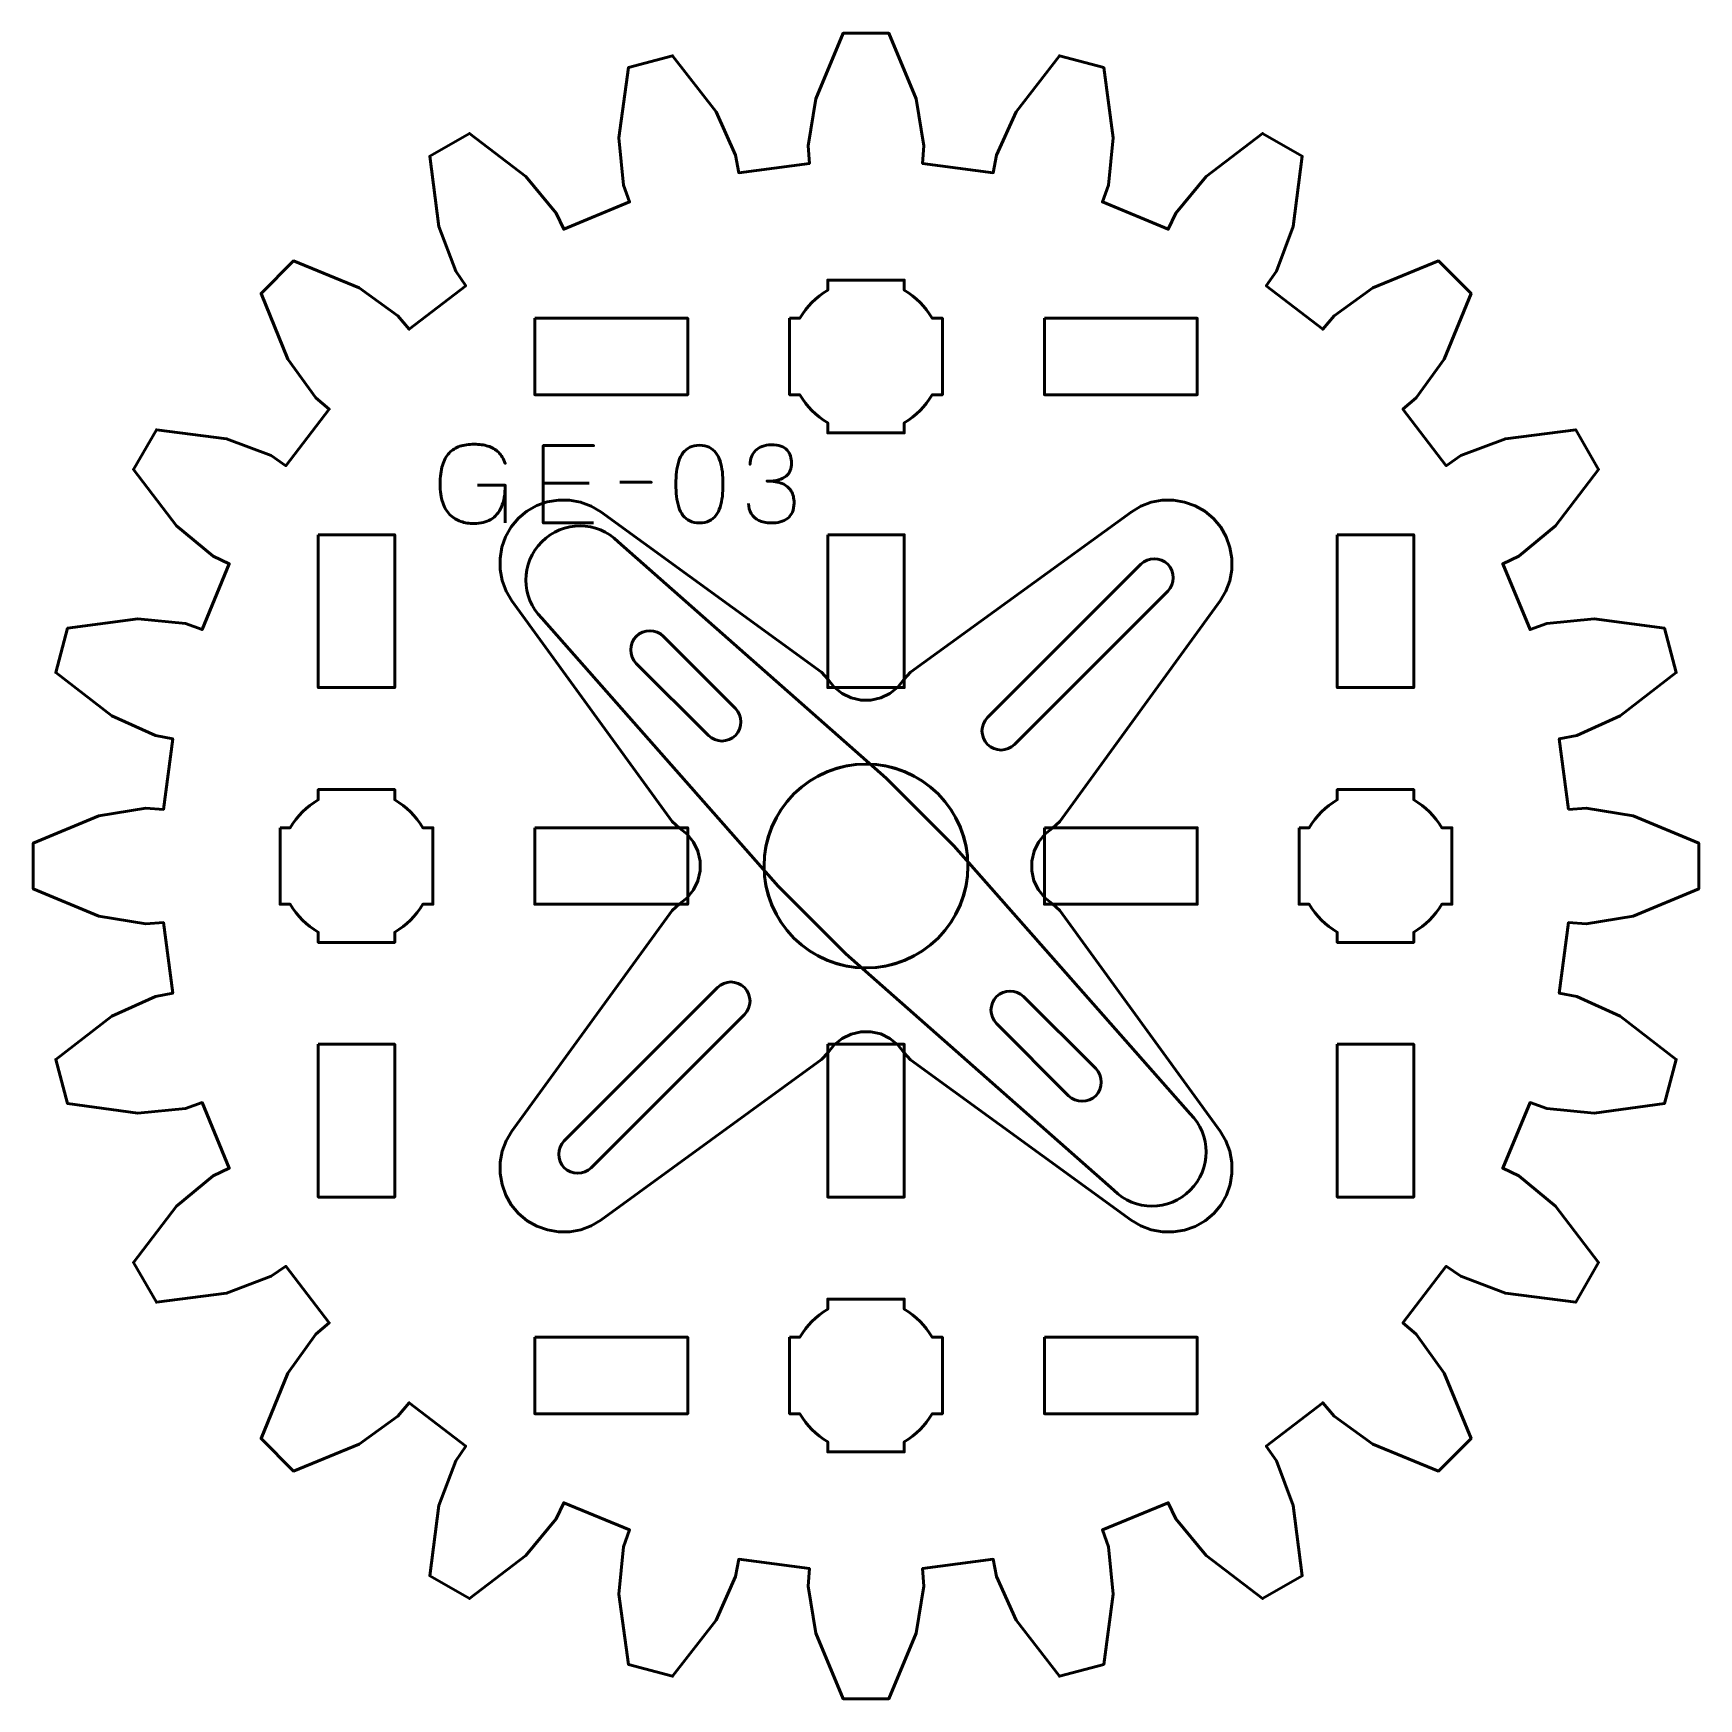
# Model space of a CAD drawing. Header units: centimetres. Extents: x -13.77 to -7.23, y -18.12 to -11.58.
import ezdxf

# ---------------------------------------------------------------- set-up
doc = ezdxf.new("R2010")
doc.units = ezdxf.units.CM
doc.header["$MEASUREMENT"] = 0
doc.layers.add('Layer 1', color=7, linetype='Continuous')

msp = doc.modelspace()

# ---------------------------------------------------------------- linework, layer by layer
at = {"layer": 'Layer 1', "lineweight": 53}
for points, knots in [([(-7.74195, -14.62796), (-7.74195, -14.62796), (-7.67266, -14.62233), (-7.67266, -14.62233), (-7.67266, -14.62233), (-7.67266, -14.62233), (-7.48805, -14.65266), (-7.48805, -14.65266), (-7.48805, -14.65266), (-7.48805, -14.65266), (-7.23127, -14.75987), (-7.23127, -14.75987), (-7.23127, -14.75987), (-7.23127, -14.75987), (-7.23127, -14.93989), (-7.23127, -14.93989), (-7.23127, -14.93989), (-7.23127, -14.93989), (-7.48805, -15.04737), (-7.48805, -15.04737), (-7.48805, -15.04737), (-7.48805, -15.04737), (-7.67266, -15.07764), (-7.67266, -15.07764), (-7.67266, -15.07764), (-7.67266, -15.07764), (-7.74195, -15.07207), (-7.74195, -15.07207), (-7.74195, -15.07207), (-7.74195, -15.07207), (-7.77841, -15.34928), (-7.77841, -15.34928), (-7.77841, -15.34928), (-7.77841, -15.34928), (-7.7101, -15.36183), (-7.7101, -15.36183), (-7.7101, -15.36183), (-7.7101, -15.36183), (-7.53955, -15.43883), (-7.53955, -15.43883), (-7.53955, -15.43883), (-7.53955, -15.43883), (-7.31923, -15.60897), (-7.31923, -15.60897), (-7.31923, -15.60897), (-7.31923, -15.60897), (-7.36591, -15.78276), (-7.36591, -15.78276), (-7.36591, -15.78276), (-7.36591, -15.78276), (-7.6416, -15.8202), (-7.6416, -15.8202), (-7.6416, -15.8202), (-7.6416, -15.8202), (-7.82799, -15.80168), (-7.82799, -15.80168), (-7.82799, -15.80168), (-7.82799, -15.80168), (-7.89337, -15.77837), (-7.89337, -15.77837), (-7.89337, -15.77837), (-7.89337, -15.77837), (-8.00046, -16.03668), (-8.00046, -16.03668), (-8.00046, -16.03668), (-8.00046, -16.03668), (-7.93759, -16.0664), (-7.93759, -16.0664), (-7.93759, -16.0664), (-7.93759, -16.0664), (-7.79287, -16.18504), (-7.79287, -16.18504), (-7.79287, -16.18504), (-7.79287, -16.18504), (-7.62406, -16.4063), (-7.62406, -16.4063), (-7.62406, -16.4063), (-7.62406, -16.4063), (-7.71415, -16.56223), (-7.71415, -16.56223), (-7.71415, -16.56223), (-7.71415, -16.56223), (-7.99023, -16.52691), (-7.99023, -16.52691), (-7.99023, -16.52691), (-7.99023, -16.52691), (-8.16521, -16.46073), (-8.16521, -16.46073), (-8.16521, -16.46073), (-8.16521, -16.46073), (-8.2225, -16.42116), (-8.2225, -16.42116), (-8.2225, -16.42116), (-8.2225, -16.42116), (-8.39266, -16.64302), (-8.39266, -16.64302), (-8.39266, -16.64302), (-8.39266, -16.64302), (-8.33981, -16.68816), (-8.33981, -16.68816), (-8.33981, -16.68816), (-8.33981, -16.68816), (-8.23061, -16.84023), (-8.23061, -16.84023), (-8.23061, -16.84023), (-8.23061, -16.84023), (-8.12492, -17.09755), (-8.12492, -17.09755), (-8.12492, -17.09755), (-8.12492, -17.09755), (-8.25224, -17.22492), (-8.25224, -17.22492), (-8.25224, -17.22492), (-8.25224, -17.22492), (-8.50981, -17.11937), (-8.50981, -17.11937), (-8.50981, -17.11937), (-8.50981, -17.11937), (-8.66182, -17.01019), (-8.66182, -17.01019), (-8.66182, -17.01019), (-8.66182, -17.01019), (-8.70676, -16.95714), (-8.70676, -16.95714), (-8.70676, -16.95714), (-8.70676, -16.95714), (-8.92862, -17.12728), (-8.92862, -17.12728), (-8.92862, -17.12728), (-8.92862, -17.12728), (-8.88905, -17.18457), (-8.88905, -17.18457), (-8.88905, -17.18457), (-8.88905, -17.18457), (-8.82307, -17.35975), (-8.82307, -17.35975), (-8.82307, -17.35975), (-8.82307, -17.35975), (-8.78761, -17.63583), (-8.78761, -17.63583), (-8.78761, -17.63583), (-8.78761, -17.63583), (-8.94349, -17.72573), (-8.94349, -17.72573), (-8.94349, -17.72573), (-8.94349, -17.72573), (-9.16494, -17.55711), (-9.16494, -17.55711), (-9.16494, -17.55711), (-9.16494, -17.55711), (-9.28343, -17.41225), (-9.28343, -17.41225), (-9.28343, -17.41225), (-9.28343, -17.41225), (-9.31331, -17.34953), (-9.31331, -17.34953), (-9.31331, -17.34953), (-9.31331, -17.34953), (-9.57167, -17.45641), (-9.57167, -17.45641), (-9.57167, -17.45641), (-9.57167, -17.45641), (-9.5483, -17.522), (-9.5483, -17.522), (-9.5483, -17.522), (-9.5483, -17.522), (-9.52978, -17.7082), (-9.52978, -17.7082), (-9.52978, -17.7082), (-9.52978, -17.7082), (-9.56702, -17.98408), (-9.56702, -17.98408), (-9.56702, -17.98408), (-9.56702, -17.98408), (-9.74081, -18.03055), (-9.74081, -18.03055), (-9.74081, -18.03055), (-9.74081, -18.03055), (-9.91101, -17.81043), (-9.91101, -17.81043), (-9.91101, -17.81043), (-9.91101, -17.81043), (-9.98815, -17.6397), (-9.98815, -17.6397), (-9.98815, -17.6397), (-9.98815, -17.6397), (-10.00071, -17.57139), (-10.00071, -17.57139), (-10.00071, -17.57139), (-10.00071, -17.57139), (-10.27773, -17.60789), (-10.27773, -17.60789), (-10.27773, -17.60789), (-10.27773, -17.60789), (-10.27234, -17.67713), (-10.27234, -17.67713), (-10.27234, -17.67713), (-10.27234, -17.67713), (-10.30242, -17.86195), (-10.30242, -17.86195), (-10.30242, -17.86195), (-10.30242, -17.86195), (-10.40989, -18.11872), (-10.40989, -18.11872), (-10.40989, -18.11872), (-10.40989, -18.11872), (-10.58991, -18.11872), (-10.58991, -18.11872), (-10.58991, -18.11872), (-10.58991, -18.11872), (-10.69738, -17.86195), (-10.69738, -17.86195), (-10.69738, -17.86195), (-10.69738, -17.86195), (-10.72766, -17.67713), (-10.72766, -17.67713), (-10.72766, -17.67713), (-10.72766, -17.67713), (-10.72207, -17.60789), (-10.72207, -17.60789), (-10.72207, -17.60789), (-10.72207, -17.60789), (-10.9993, -17.57139), (-10.9993, -17.57139), (-10.9993, -17.57139), (-10.9993, -17.57139), (-11.01185, -17.6397), (-11.01185, -17.6397), (-11.01185, -17.6397), (-11.01185, -17.6397), (-11.08879, -17.81043), (-11.08879, -17.81043), (-11.08879, -17.81043), (-11.08879, -17.81043), (-11.25899, -18.03055), (-11.25899, -18.03055), (-11.25899, -18.03055), (-11.25899, -18.03055), (-11.43278, -17.98408), (-11.43278, -17.98408), (-11.43278, -17.98408), (-11.43278, -17.98408), (-11.47022, -17.7082), (-11.47022, -17.7082), (-11.47022, -17.7082), (-11.47022, -17.7082), (-11.4515, -17.522), (-11.4515, -17.522), (-11.4515, -17.522), (-11.4515, -17.522), (-11.42833, -17.45641), (-11.42833, -17.45641), (-11.42833, -17.45641), (-11.42833, -17.45641), (-11.68649, -17.34953), (-11.68649, -17.34953), (-11.68649, -17.34953), (-11.68649, -17.34953), (-11.71637, -17.41225), (-11.71637, -17.41225), (-11.71637, -17.41225), (-11.71637, -17.41225), (-11.83486, -17.55711), (-11.83486, -17.55711), (-11.83486, -17.55711), (-11.83486, -17.55711), (-12.05631, -17.72573), (-12.05631, -17.72573), (-12.05631, -17.72573), (-12.05631, -17.72573), (-12.21219, -17.63583), (-12.21219, -17.63583), (-12.21219, -17.63583), (-12.21219, -17.63583), (-12.17692, -17.35975), (-12.17692, -17.35975), (-12.17692, -17.35975), (-12.17692, -17.35975), (-12.11075, -17.18457), (-12.11075, -17.18457), (-12.11075, -17.18457), (-12.11075, -17.18457), (-12.07118, -17.12728), (-12.07118, -17.12728), (-12.07118, -17.12728), (-12.07118, -17.12728), (-12.29304, -16.95714), (-12.29304, -16.95714), (-12.29304, -16.95714), (-12.29304, -16.95714), (-12.33818, -17.01019), (-12.33818, -17.01019), (-12.33818, -17.01019), (-12.33818, -17.01019), (-12.49001, -17.11937), (-12.49001, -17.11937), (-12.49001, -17.11937), (-12.49001, -17.11937), (-12.74756, -17.22492), (-12.74756, -17.22492), (-12.74756, -17.22492), (-12.74756, -17.22492), (-12.87489, -17.09755), (-12.87489, -17.09755), (-12.87489, -17.09755), (-12.87489, -17.09755), (-12.76939, -16.84023), (-12.76939, -16.84023), (-12.76939, -16.84023), (-12.76939, -16.84023), (-12.65999, -16.68816), (-12.65999, -16.68816), (-12.65999, -16.68816), (-12.65999, -16.68816), (-12.6071, -16.64302), (-12.6071, -16.64302), (-12.6071, -16.64302), (-12.6071, -16.64302), (-12.7773, -16.42116), (-12.7773, -16.42116), (-12.7773, -16.42116), (-12.7773, -16.42116), (-12.83459, -16.46073), (-12.83459, -16.46073), (-12.83459, -16.46073), (-12.83459, -16.46073), (-13.00977, -16.52691), (-13.00977, -16.52691), (-13.00977, -16.52691), (-13.00977, -16.52691), (-13.28565, -16.56223), (-13.28565, -16.56223), (-13.28565, -16.56223), (-13.28565, -16.56223), (-13.37574, -16.4063), (-13.37574, -16.4063), (-13.37574, -16.4063), (-13.37574, -16.4063), (-13.20713, -16.18504), (-13.20713, -16.18504), (-13.20713, -16.18504), (-13.20713, -16.18504), (-13.06221, -16.0664), (-13.06221, -16.0664), (-13.06221, -16.0664), (-13.06221, -16.0664), (-12.99935, -16.03668), (-12.99935, -16.03668), (-12.99935, -16.03668), (-12.99935, -16.03668), (-13.10643, -15.77837), (-13.10643, -15.77837), (-13.10643, -15.77837), (-13.10643, -15.77837), (-13.17182, -15.80168), (-13.17182, -15.80168), (-13.17182, -15.80168), (-13.17182, -15.80168), (-13.3582, -15.8202), (-13.3582, -15.8202), (-13.3582, -15.8202), (-13.3582, -15.8202), (-13.63404, -15.78276), (-13.63404, -15.78276), (-13.63404, -15.78276), (-13.63404, -15.78276), (-13.68057, -15.60897), (-13.68057, -15.60897), (-13.68057, -15.60897), (-13.68057, -15.60897), (-13.46025, -15.43883), (-13.46025, -15.43883), (-13.46025, -15.43883), (-13.46025, -15.43883), (-13.2897, -15.36183), (-13.2897, -15.36183), (-13.2897, -15.36183), (-13.2897, -15.36183), (-13.22139, -15.34928), (-13.22139, -15.34928), (-13.22139, -15.34928), (-13.22139, -15.34928), (-13.25785, -15.07207), (-13.25785, -15.07207), (-13.25785, -15.07207), (-13.25785, -15.07207), (-13.32714, -15.07764), (-13.32714, -15.07764), (-13.32714, -15.07764), (-13.32714, -15.07764), (-13.51195, -15.04737), (-13.51195, -15.04737), (-13.51195, -15.04737), (-13.51195, -15.04737), (-13.76872, -14.93989), (-13.76872, -14.93989), (-13.76872, -14.93989), (-13.76872, -14.93989), (-13.76872, -14.75987), (-13.76872, -14.75987), (-13.76872, -14.75987), (-13.76872, -14.75987), (-13.51195, -14.65266), (-13.51195, -14.65266), (-13.51195, -14.65266), (-13.51195, -14.65266), (-13.32714, -14.62233), (-13.32714, -14.62233), (-13.32714, -14.62233), (-13.32714, -14.62233), (-13.25785, -14.62796), (-13.25785, -14.62796), (-13.25785, -14.62796), (-13.25785, -14.62796), (-13.22139, -14.35069), (-13.22139, -14.35069), (-13.22139, -14.35069), (-13.22139, -14.35069), (-13.2897, -14.33815), (-13.2897, -14.33815), (-13.2897, -14.33815), (-13.2897, -14.33815), (-13.46025, -14.26099), (-13.46025, -14.26099), (-13.46025, -14.26099), (-13.46025, -14.26099), (-13.68057, -14.09085), (-13.68057, -14.09085), (-13.68057, -14.09085), (-13.68057, -14.09085), (-13.63404, -13.917), (-13.63404, -13.917), (-13.63404, -13.917), (-13.63404, -13.917), (-13.3582, -13.87976), (-13.3582, -13.87976), (-13.3582, -13.87976), (-13.3582, -13.87976), (-13.17182, -13.89828), (-13.17182, -13.89828), (-13.17182, -13.89828), (-13.17182, -13.89828), (-13.10643, -13.92165), (-13.10643, -13.92165), (-13.10643, -13.92165), (-13.10643, -13.92165), (-12.99935, -13.66329), (-12.99935, -13.66329), (-12.99935, -13.66329), (-12.99935, -13.66329), (-13.06221, -13.63341), (-13.06221, -13.63341), (-13.06221, -13.63341), (-13.06221, -13.63341), (-13.20713, -13.51493), (-13.20713, -13.51493), (-13.20713, -13.51493), (-13.20713, -13.51493), (-13.37574, -13.29347), (-13.37574, -13.29347), (-13.37574, -13.29347), (-13.37574, -13.29347), (-13.28565, -13.1376), (-13.28565, -13.1376), (-13.28565, -13.1376), (-13.28565, -13.1376), (-13.00977, -13.17311), (-13.00977, -13.17311), (-13.00977, -13.17311), (-13.00977, -13.17311), (-12.83459, -13.23905), (-12.83459, -13.23905), (-12.83459, -13.23905), (-12.83459, -13.23905), (-12.7773, -13.2786), (-12.7773, -13.2786), (-12.7773, -13.2786), (-12.7773, -13.2786), (-12.6071, -13.05675), (-12.6071, -13.05675), (-12.6071, -13.05675), (-12.6071, -13.05675), (-12.65999, -13.0118), (-12.65999, -13.0118), (-12.65999, -13.0118), (-12.65999, -13.0118), (-12.76939, -12.85979), (-12.76939, -12.85979), (-12.76939, -12.85979), (-12.76939, -12.85979), (-12.87489, -12.60222), (-12.87489, -12.60222), (-12.87489, -12.60222), (-12.87489, -12.60222), (-12.74756, -12.4749), (-12.74756, -12.4749), (-12.74756, -12.4749), (-12.74756, -12.4749), (-12.49001, -12.58059), (-12.49001, -12.58059), (-12.49001, -12.58059), (-12.49001, -12.58059), (-12.33818, -12.68979), (-12.33818, -12.68979), (-12.33818, -12.68979), (-12.33818, -12.68979), (-12.29304, -12.74268), (-12.29304, -12.74268), (-12.29304, -12.74268), (-12.29304, -12.74268), (-12.07118, -12.5725), (-12.07118, -12.5725), (-12.07118, -12.5725), (-12.07118, -12.5725), (-12.11075, -12.5154), (-12.11075, -12.5154), (-12.11075, -12.5154), (-12.11075, -12.5154), (-12.17692, -12.34022), (-12.17692, -12.34022), (-12.17692, -12.34022), (-12.17692, -12.34022), (-12.21219, -12.06413), (-12.21219, -12.06413), (-12.21219, -12.06413), (-12.21219, -12.06413), (-12.05631, -11.97425), (-12.05631, -11.97425), (-12.05631, -11.97425), (-12.05631, -11.97425), (-11.83486, -12.14286), (-11.83486, -12.14286), (-11.83486, -12.14286), (-11.83486, -12.14286), (-11.71637, -12.28757), (-11.71637, -12.28757), (-11.71637, -12.28757), (-11.71637, -12.28757), (-11.68649, -12.35044), (-11.68649, -12.35044), (-11.68649, -12.35044), (-11.68649, -12.35044), (-11.42833, -12.24337), (-11.42833, -12.24337), (-11.42833, -12.24337), (-11.42833, -12.24337), (-11.4515, -12.17798), (-11.4515, -12.17798), (-11.4515, -12.17798), (-11.4515, -12.17798), (-11.47022, -11.99183), (-11.47022, -11.99183), (-11.47022, -11.99183), (-11.47022, -11.99183), (-11.43278, -11.71593), (-11.43278, -11.71593), (-11.43278, -11.71593), (-11.43278, -11.71593), (-11.25899, -11.66922), (-11.25899, -11.66922), (-11.25899, -11.66922), (-11.25899, -11.66922), (-11.08879, -11.88955), (-11.08879, -11.88955), (-11.08879, -11.88955), (-11.08879, -11.88955), (-11.01185, -12.06008), (-11.01185, -12.06008), (-11.01185, -12.06008), (-11.01185, -12.06008), (-10.9993, -12.12839), (-10.9993, -12.12839), (-10.9993, -12.12839), (-10.9993, -12.12839), (-10.72207, -12.09193), (-10.72207, -12.09193), (-10.72207, -12.09193), (-10.72207, -12.09193), (-10.72766, -12.02269), (-10.72766, -12.02269), (-10.72766, -12.02269), (-10.72766, -12.02269), (-10.69738, -11.83803), (-10.69738, -11.83803), (-10.69738, -11.83803), (-10.69738, -11.83803), (-10.58991, -11.58125), (-10.58991, -11.58125), (-10.58991, -11.58125), (-10.58991, -11.58125), (-10.40989, -11.58125), (-10.40989, -11.58125), (-10.40989, -11.58125), (-10.40989, -11.58125), (-10.30242, -11.83803), (-10.30242, -11.83803), (-10.30242, -11.83803), (-10.30242, -11.83803), (-10.27234, -12.02269), (-10.27234, -12.02269), (-10.27234, -12.02269), (-10.27234, -12.02269), (-10.27773, -12.09193), (-10.27773, -12.09193), (-10.27773, -12.09193), (-10.27773, -12.09193), (-10.00071, -12.12839), (-10.00071, -12.12839), (-10.00071, -12.12839), (-10.00071, -12.12839), (-9.98815, -12.06008), (-9.98815, -12.06008), (-9.98815, -12.06008), (-9.98815, -12.06008), (-9.91101, -11.88955), (-9.91101, -11.88955), (-9.91101, -11.88955), (-9.91101, -11.88955), (-9.74081, -11.66922), (-9.74081, -11.66922), (-9.74081, -11.66922), (-9.74081, -11.66922), (-9.56702, -11.71593), (-9.56702, -11.71593), (-9.56702, -11.71593), (-9.56702, -11.71593), (-9.52978, -11.99183), (-9.52978, -11.99183), (-9.52978, -11.99183), (-9.52978, -11.99183), (-9.5483, -12.17798), (-9.5483, -12.17798), (-9.5483, -12.17798), (-9.5483, -12.17798), (-9.57167, -12.24337), (-9.57167, -12.24337), (-9.57167, -12.24337), (-9.57167, -12.24337), (-9.31331, -12.35044), (-9.31331, -12.35044), (-9.31331, -12.35044), (-9.31331, -12.35044), (-9.28343, -12.28757), (-9.28343, -12.28757), (-9.28343, -12.28757), (-9.28343, -12.28757), (-9.16494, -12.14286), (-9.16494, -12.14286), (-9.16494, -12.14286), (-9.16494, -12.14286), (-8.94349, -11.97425), (-8.94349, -11.97425), (-8.94349, -11.97425), (-8.94349, -11.97425), (-8.78761, -12.06413), (-8.78761, -12.06413), (-8.78761, -12.06413), (-8.78761, -12.06413), (-8.82307, -12.34022), (-8.82307, -12.34022), (-8.82307, -12.34022), (-8.82307, -12.34022), (-8.88905, -12.5154), (-8.88905, -12.5154), (-8.88905, -12.5154), (-8.88905, -12.5154), (-8.92862, -12.5725), (-8.92862, -12.5725), (-8.92862, -12.5725), (-8.92862, -12.5725), (-8.70676, -12.74268), (-8.70676, -12.74268), (-8.70676, -12.74268), (-8.70676, -12.74268), (-8.66182, -12.68979), (-8.66182, -12.68979), (-8.66182, -12.68979), (-8.66182, -12.68979), (-8.50981, -12.58059), (-8.50981, -12.58059), (-8.50981, -12.58059), (-8.50981, -12.58059), (-8.25224, -12.4749), (-8.25224, -12.4749), (-8.25224, -12.4749), (-8.25224, -12.4749), (-8.12492, -12.60222), (-8.12492, -12.60222), (-8.12492, -12.60222), (-8.12492, -12.60222), (-8.23061, -12.85979), (-8.23061, -12.85979), (-8.23061, -12.85979), (-8.23061, -12.85979), (-8.33981, -13.0118), (-8.33981, -13.0118), (-8.33981, -13.0118), (-8.33981, -13.0118), (-8.39266, -13.05675), (-8.39266, -13.05675), (-8.39266, -13.05675), (-8.39266, -13.05675), (-8.2225, -13.2786), (-8.2225, -13.2786), (-8.2225, -13.2786), (-8.2225, -13.2786), (-8.16521, -13.23905), (-8.16521, -13.23905), (-8.16521, -13.23905), (-8.16521, -13.23905), (-7.99023, -13.17311), (-7.99023, -13.17311), (-7.99023, -13.17311), (-7.99023, -13.17311), (-7.71415, -13.1376), (-7.71415, -13.1376), (-7.71415, -13.1376), (-7.71415, -13.1376), (-7.62406, -13.29347), (-7.62406, -13.29347), (-7.62406, -13.29347), (-7.62406, -13.29347), (-7.79287, -13.51493), (-7.79287, -13.51493), (-7.79287, -13.51493), (-7.79287, -13.51493), (-7.93759, -13.63341), (-7.93759, -13.63341), (-7.93759, -13.63341), (-7.93759, -13.63341), (-8.00046, -13.66329), (-8.00046, -13.66329), (-8.00046, -13.66329), (-8.00046, -13.66329), (-7.89337, -13.92165), (-7.89337, -13.92165), (-7.89337, -13.92165), (-7.89337, -13.92165), (-7.82799, -13.89828), (-7.82799, -13.89828), (-7.82799, -13.89828), (-7.82799, -13.89828), (-7.6416, -13.87976), (-7.6416, -13.87976), (-7.6416, -13.87976), (-7.6416, -13.87976), (-7.36591, -13.917), (-7.36591, -13.917), (-7.36591, -13.917), (-7.36591, -13.917), (-7.31923, -14.09085), (-7.31923, -14.09085), (-7.31923, -14.09085), (-7.31923, -14.09085), (-7.53955, -14.26099), (-7.53955, -14.26099), (-7.53955, -14.26099), (-7.53955, -14.26099), (-7.7101, -14.33815), (-7.7101, -14.33815), (-7.7101, -14.33815), (-7.7101, -14.33815), (-7.77841, -14.35069), (-7.77841, -14.35069), (-7.77841, -14.35069), (-7.77841, -14.35069), (-7.74195, -14.62796), (-7.74195, -14.62796)], [0, 0, 0, 0, 0.0052083, 0.0052083, 0.0052083, 0.0052083, 0.0104167, 0.0104167, 0.0104167, 0.0104167, 0.015625, 0.015625, 0.015625, 0.015625, 0.0208333, 0.0208333, 0.0208333, 0.0208333, 0.0260417, 0.0260417, 0.0260417, 0.0260417, 0.03125, 0.03125, 0.03125, 0.03125, 0.0364583, 0.0364583, 0.0364583, 0.0364583, 0.0416667, 0.0416667, 0.0416667, 0.0416667, 0.046875, 0.046875, 0.046875, 0.046875, 0.0520833, 0.0520833, 0.0520833, 0.0520833, 0.0572917, 0.0572917, 0.0572917, 0.0572917, 0.0625, 0.0625, 0.0625, 0.0625, 0.0677083, 0.0677083, 0.0677083, 0.0677083, 0.0729167, 0.0729167, 0.0729167, 0.0729167, 0.078125, 0.078125, 0.078125, 0.078125, 0.0833333, 0.0833333, 0.0833333, 0.0833333, 0.0885417, 0.0885417, 0.0885417, 0.0885417, 0.09375, 0.09375, 0.09375, 0.09375, 0.0989583, 0.0989583, 0.0989583, 0.0989583, 0.1041667, 0.1041667, 0.1041667, 0.1041667, 0.109375, 0.109375, 0.109375, 0.109375, 0.1145833, 0.1145833, 0.1145833, 0.1145833, 0.1197917, 0.1197917, 0.1197917, 0.1197917, 0.125, 0.125, 0.125, 0.125, 0.1302083, 0.1302083, 0.1302083, 0.1302083, 0.1354167, 0.1354167, 0.1354167, 0.1354167, 0.140625, 0.140625, 0.140625, 0.140625, 0.1458333, 0.1458333, 0.1458333, 0.1458333, 0.1510417, 0.1510417, 0.1510417, 0.1510417, 0.15625, 0.15625, 0.15625, 0.15625, 0.1614583, 0.1614583, 0.1614583, 0.1614583, 0.1666667, 0.1666667, 0.1666667, 0.1666667, 0.171875, 0.171875, 0.171875, 0.171875, 0.1770833, 0.1770833, 0.1770833, 0.1770833, 0.1822917, 0.1822917, 0.1822917, 0.1822917, 0.1875, 0.1875, 0.1875, 0.1875, 0.1927083, 0.1927083, 0.1927083, 0.1927083, 0.1979167, 0.1979167, 0.1979167, 0.1979167, 0.203125, 0.203125, 0.203125, 0.203125, 0.2083333, 0.2083333, 0.2083333, 0.2083333, 0.2135417, 0.2135417, 0.2135417, 0.2135417, 0.21875, 0.21875, 0.21875, 0.21875, 0.2239583, 0.2239583, 0.2239583, 0.2239583, 0.2291667, 0.2291667, 0.2291667, 0.2291667, 0.234375, 0.234375, 0.234375, 0.234375, 0.2395833, 0.2395833, 0.2395833, 0.2395833, 0.2447917, 0.2447917, 0.2447917, 0.2447917, 0.25, 0.25, 0.25, 0.25, 0.2552083, 0.2552083, 0.2552083, 0.2552083, 0.2604167, 0.2604167, 0.2604167, 0.2604167, 0.265625, 0.265625, 0.265625, 0.265625, 0.2708333, 0.2708333, 0.2708333, 0.2708333, 0.2760417, 0.2760417, 0.2760417, 0.2760417, 0.28125, 0.28125, 0.28125, 0.28125, 0.2864583, 0.2864583, 0.2864583, 0.2864583, 0.2916667, 0.2916667, 0.2916667, 0.2916667, 0.296875, 0.296875, 0.296875, 0.296875, 0.3020833, 0.3020833, 0.3020833, 0.3020833, 0.3072917, 0.3072917, 0.3072917, 0.3072917, 0.3125, 0.3125, 0.3125, 0.3125, 0.3177083, 0.3177083, 0.3177083, 0.3177083, 0.3229167, 0.3229167, 0.3229167, 0.3229167, 0.328125, 0.328125, 0.328125, 0.328125, 0.3333333, 0.3333333, 0.3333333, 0.3333333, 0.3385417, 0.3385417, 0.3385417, 0.3385417, 0.34375, 0.34375, 0.34375, 0.34375, 0.3489583, 0.3489583, 0.3489583, 0.3489583, 0.3541667, 0.3541667, 0.3541667, 0.3541667, 0.359375, 0.359375, 0.359375, 0.359375, 0.3645833, 0.3645833, 0.3645833, 0.3645833, 0.3697917, 0.3697917, 0.3697917, 0.3697917, 0.375, 0.375, 0.375, 0.375, 0.3802083, 0.3802083, 0.3802083, 0.3802083, 0.3854167, 0.3854167, 0.3854167, 0.3854167, 0.390625, 0.390625, 0.390625, 0.390625, 0.3958333, 0.3958333, 0.3958333, 0.3958333, 0.4010417, 0.4010417, 0.4010417, 0.4010417, 0.40625, 0.40625, 0.40625, 0.40625, 0.4114583, 0.4114583, 0.4114583, 0.4114583, 0.4166667, 0.4166667, 0.4166667, 0.4166667, 0.421875, 0.421875, 0.421875, 0.421875, 0.4270833, 0.4270833, 0.4270833, 0.4270833, 0.4322917, 0.4322917, 0.4322917, 0.4322917, 0.4375, 0.4375, 0.4375, 0.4375, 0.4427083, 0.4427083, 0.4427083, 0.4427083, 0.4479167, 0.4479167, 0.4479167, 0.4479167, 0.453125, 0.453125, 0.453125, 0.453125, 0.4583333, 0.4583333, 0.4583333, 0.4583333, 0.4635417, 0.4635417, 0.4635417, 0.4635417, 0.46875, 0.46875, 0.46875, 0.46875, 0.4739583, 0.4739583, 0.4739583, 0.4739583, 0.4791667, 0.4791667, 0.4791667, 0.4791667, 0.484375, 0.484375, 0.484375, 0.484375, 0.4895833, 0.4895833, 0.4895833, 0.4895833, 0.4947917, 0.4947917, 0.4947917, 0.4947917, 0.5, 0.5, 0.5, 0.5, 0.5052083, 0.5052083, 0.5052083, 0.5052083, 0.5104167, 0.5104167, 0.5104167, 0.5104167, 0.515625, 0.515625, 0.515625, 0.515625, 0.5208333, 0.5208333, 0.5208333, 0.5208333, 0.5260417, 0.5260417, 0.5260417, 0.5260417, 0.53125, 0.53125, 0.53125, 0.53125, 0.5364583, 0.5364583, 0.5364583, 0.5364583, 0.5416667, 0.5416667, 0.5416667, 0.5416667, 0.546875, 0.546875, 0.546875, 0.546875, 0.5520833, 0.5520833, 0.5520833, 0.5520833, 0.5572917, 0.5572917, 0.5572917, 0.5572917, 0.5625, 0.5625, 0.5625, 0.5625, 0.5677083, 0.5677083, 0.5677083, 0.5677083, 0.5729167, 0.5729167, 0.5729167, 0.5729167, 0.578125, 0.578125, 0.578125, 0.578125, 0.5833333, 0.5833333, 0.5833333, 0.5833333, 0.5885417, 0.5885417, 0.5885417, 0.5885417, 0.59375, 0.59375, 0.59375, 0.59375, 0.5989583, 0.5989583, 0.5989583, 0.5989583, 0.6041667, 0.6041667, 0.6041667, 0.6041667, 0.609375, 0.609375, 0.609375, 0.609375, 0.6145833, 0.6145833, 0.6145833, 0.6145833, 0.6197917, 0.6197917, 0.6197917, 0.6197917, 0.625, 0.625, 0.625, 0.625, 0.6302083, 0.6302083, 0.6302083, 0.6302083, 0.6354167, 0.6354167, 0.6354167, 0.6354167, 0.640625, 0.640625, 0.640625, 0.640625, 0.6458333, 0.6458333, 0.6458333, 0.6458333, 0.6510417, 0.6510417, 0.6510417, 0.6510417, 0.65625, 0.65625, 0.65625, 0.65625, 0.6614583, 0.6614583, 0.6614583, 0.6614583, 0.6666667, 0.6666667, 0.6666667, 0.6666667, 0.671875, 0.671875, 0.671875, 0.671875, 0.6770833, 0.6770833, 0.6770833, 0.6770833, 0.6822917, 0.6822917, 0.6822917, 0.6822917, 0.6875, 0.6875, 0.6875, 0.6875, 0.6927083, 0.6927083, 0.6927083, 0.6927083, 0.6979167, 0.6979167, 0.6979167, 0.6979167, 0.703125, 0.703125, 0.703125, 0.703125, 0.7083333, 0.7083333, 0.7083333, 0.7083333, 0.7135417, 0.7135417, 0.7135417, 0.7135417, 0.71875, 0.71875, 0.71875, 0.71875, 0.7239583, 0.7239583, 0.7239583, 0.7239583, 0.7291667, 0.7291667, 0.7291667, 0.7291667, 0.734375, 0.734375, 0.734375, 0.734375, 0.7395833, 0.7395833, 0.7395833, 0.7395833, 0.7447917, 0.7447917, 0.7447917, 0.7447917, 0.75, 0.75, 0.75, 0.75, 0.7552083, 0.7552083, 0.7552083, 0.7552083, 0.7604167, 0.7604167, 0.7604167, 0.7604167, 0.765625, 0.765625, 0.765625, 0.765625, 0.7708333, 0.7708333, 0.7708333, 0.7708333, 0.7760417, 0.7760417, 0.7760417, 0.7760417, 0.78125, 0.78125, 0.78125, 0.78125, 0.7864583, 0.7864583, 0.7864583, 0.7864583, 0.7916667, 0.7916667, 0.7916667, 0.7916667, 0.796875, 0.796875, 0.796875, 0.796875, 0.8020833, 0.8020833, 0.8020833, 0.8020833, 0.8072917, 0.8072917, 0.8072917, 0.8072917, 0.8125, 0.8125, 0.8125, 0.8125, 0.8177083, 0.8177083, 0.8177083, 0.8177083, 0.8229167, 0.8229167, 0.8229167, 0.8229167, 0.828125, 0.828125, 0.828125, 0.828125, 0.8333333, 0.8333333, 0.8333333, 0.8333333, 0.8385417, 0.8385417, 0.8385417, 0.8385417, 0.84375, 0.84375, 0.84375, 0.84375, 0.8489583, 0.8489583, 0.8489583, 0.8489583, 0.8541667, 0.8541667, 0.8541667, 0.8541667, 0.859375, 0.859375, 0.859375, 0.859375, 0.8645833, 0.8645833, 0.8645833, 0.8645833, 0.8697917, 0.8697917, 0.8697917, 0.8697917, 0.875, 0.875, 0.875, 0.875, 0.8802083, 0.8802083, 0.8802083, 0.8802083, 0.8854167, 0.8854167, 0.8854167, 0.8854167, 0.890625, 0.890625, 0.890625, 0.890625, 0.8958333, 0.8958333, 0.8958333, 0.8958333, 0.9010417, 0.9010417, 0.9010417, 0.9010417, 0.90625, 0.90625, 0.90625, 0.90625, 0.9114583, 0.9114583, 0.9114583, 0.9114583, 0.9166667, 0.9166667, 0.9166667, 0.9166667, 0.921875, 0.921875, 0.921875, 0.921875, 0.9270833, 0.9270833, 0.9270833, 0.9270833, 0.9322917, 0.9322917, 0.9322917, 0.9322917, 0.9375, 0.9375, 0.9375, 0.9375, 0.9427083, 0.9427083, 0.9427083, 0.9427083, 0.9479167, 0.9479167, 0.9479167, 0.9479167, 0.953125, 0.953125, 0.953125, 0.953125, 0.9583333, 0.9583333, 0.9583333, 0.9583333, 0.9635417, 0.9635417, 0.9635417, 0.9635417, 0.96875, 0.96875, 0.96875, 0.96875, 0.9739583, 0.9739583, 0.9739583, 0.9739583, 0.9791667, 0.9791667, 0.9791667, 0.9791667, 0.984375, 0.984375, 0.984375, 0.984375, 0.9895833, 0.9895833, 0.9895833, 0.9895833, 0.9947917, 0.9947917, 0.9947917, 0.9947917, 1, 1, 1, 1]), ([(-10.8, -12.69994), (-10.8, -12.69994), (-10.7598, -12.69994), (-10.7598, -12.69994), (-10.7598, -12.69994), (-10.73347, -12.65442), (-10.69551, -12.61649), (-10.65, -12.59016), (-10.65, -12.59016), (-10.65, -12.59016), (-10.65, -12.54994), (-10.65, -12.54994), (-10.65, -12.54994), (-10.65, -12.54994), (-10.35, -12.54994), (-10.35, -12.54994), (-10.35, -12.54994), (-10.35, -12.54994), (-10.35, -12.59013), (-10.35, -12.59013), (-10.35, -12.59013), (-10.30447, -12.61646), (-10.26648, -12.65441), (-10.24012, -12.69994), (-10.24012, -12.69994), (-10.24012, -12.69994), (-10.2, -12.69994), (-10.2, -12.69994), (-10.2, -12.69994), (-10.2, -12.69994), (-10.2, -12.84536), (-10.2, -12.84536), (-10.2, -12.84536), (-10.2, -12.84536), (-10.19994, -12.85001), (-10.19994, -12.85001), (-10.19994, -12.85001), (-10.19994, -12.85001), (-10.2, -12.85465), (-10.2, -12.85465), (-10.2, -12.85465), (-10.2, -12.85465), (-10.2, -12.99994), (-10.2, -12.99994), (-10.2, -12.99994), (-10.2, -12.99994), (-10.24007, -12.99994), (-10.24007, -12.99994), (-10.24007, -12.99994), (-10.26642, -13.04551), (-10.30442, -13.08352), (-10.35, -13.10988), (-10.35, -13.10988), (-10.35, -13.10988), (-10.35, -13.14994), (-10.35, -13.14994), (-10.35, -13.14994), (-10.35, -13.14994), (-10.49328, -13.14994), (-10.49328, -13.14994), (-10.49328, -13.14994), (-10.49328, -13.14994), (-10.49995, -13.15002), (-10.49995, -13.15002), (-10.49995, -13.15002), (-10.49995, -13.15002), (-10.50663, -13.14994), (-10.50663, -13.14994), (-10.50663, -13.14994), (-10.50663, -13.14994), (-10.65, -13.14994), (-10.65, -13.14994), (-10.65, -13.14994), (-10.65, -13.14994), (-10.65, -13.10984), (-10.65, -13.10984), (-10.65, -13.10984), (-10.69554, -13.08348), (-10.73352, -13.04549), (-10.75985, -12.99994), (-10.75985, -12.99994), (-10.75985, -12.99994), (-10.8, -12.99994), (-10.8, -12.99994), (-10.8, -12.99994), (-10.8, -12.99994), (-10.8, -12.69994), (-10.8, -12.69994)], [0, 0, 0, 0, 0.0454545, 0.0454545, 0.0454545, 0.0454545, 0.0909091, 0.0909091, 0.0909091, 0.0909091, 0.1363636, 0.1363636, 0.1363636, 0.1363636, 0.1818182, 0.1818182, 0.1818182, 0.1818182, 0.2272727, 0.2272727, 0.2272727, 0.2272727, 0.2727273, 0.2727273, 0.2727273, 0.2727273, 0.3181818, 0.3181818, 0.3181818, 0.3181818, 0.3636364, 0.3636364, 0.3636364, 0.3636364, 0.4090909, 0.4090909, 0.4090909, 0.4090909, 0.4545455, 0.4545455, 0.4545455, 0.4545455, 0.5, 0.5, 0.5, 0.5, 0.5454545, 0.5454545, 0.5454545, 0.5454545, 0.5909091, 0.5909091, 0.5909091, 0.5909091, 0.6363636, 0.6363636, 0.6363636, 0.6363636, 0.6818182, 0.6818182, 0.6818182, 0.6818182, 0.7272727, 0.7272727, 0.7272727, 0.7272727, 0.7727273, 0.7727273, 0.7727273, 0.7727273, 0.8181818, 0.8181818, 0.8181818, 0.8181818, 0.8636364, 0.8636364, 0.8636364, 0.8636364, 0.9090909, 0.9090909, 0.9090909, 0.9090909, 0.9545455, 0.9545455, 0.9545455, 0.9545455, 1, 1, 1, 1]), ([(-11.79999, -12.69993), (-11.79999, -12.69993), (-11.19998, -12.69993), (-11.19998, -12.69993), (-11.19998, -12.69993), (-11.19998, -12.69993), (-11.19998, -12.99993), (-11.19998, -12.99993), (-11.19998, -12.99993), (-11.19998, -12.99993), (-11.79999, -12.99993), (-11.79999, -12.99993), (-11.79999, -12.99993), (-11.79999, -12.99993), (-11.79999, -12.69993), (-11.79999, -12.69993)], [0, 0, 0, 0, 0.25, 0.25, 0.25, 0.25, 0.5, 0.5, 0.5, 0.5, 0.75, 0.75, 0.75, 0.75, 1, 1, 1, 1]), ([(-9.79992, -12.69993), (-9.79992, -12.69993), (-9.19992, -12.69993), (-9.19992, -12.69993), (-9.19992, -12.69993), (-9.19992, -12.69993), (-9.19992, -12.99993), (-9.19992, -12.99993), (-9.19992, -12.99993), (-9.19992, -12.99993), (-9.79992, -12.99993), (-9.79992, -12.99993), (-9.79992, -12.99993), (-9.79992, -12.99993), (-9.79992, -12.69993), (-9.79992, -12.69993)], [0, 0, 0, 0, 0.25, 0.25, 0.25, 0.25, 0.5, 0.5, 0.5, 0.5, 0.75, 0.75, 0.75, 0.75, 1, 1, 1, 1]), ([(-12.64997, -13.54991), (-12.64997, -13.54991), (-12.34997, -13.54991), (-12.34997, -13.54991), (-12.34997, -13.54991), (-12.34997, -13.54991), (-12.34997, -14.14992), (-12.34997, -14.14992), (-12.34997, -14.14992), (-12.34997, -14.14992), (-12.64997, -14.14992), (-12.64997, -14.14992), (-12.64997, -14.14992), (-12.64997, -14.14992), (-12.64997, -13.54991), (-12.64997, -13.54991)], [0, 0, 0, 0, 0.25, 0.25, 0.25, 0.25, 0.5, 0.5, 0.5, 0.5, 0.75, 0.75, 0.75, 0.75, 1, 1, 1, 1]), ([(-10.65004, -13.54991), (-10.65004, -13.54991), (-10.35004, -13.54991), (-10.35004, -13.54991), (-10.35004, -13.54991), (-10.35004, -13.54991), (-10.35004, -14.14992), (-10.35004, -14.14992), (-10.35004, -14.14992), (-10.35004, -14.14992), (-10.65004, -14.14992), (-10.65004, -14.14992), (-10.65004, -14.14992), (-10.65004, -14.14992), (-10.65004, -13.54991), (-10.65004, -13.54991)], [0, 0, 0, 0, 0.25, 0.25, 0.25, 0.25, 0.5, 0.5, 0.5, 0.5, 0.75, 0.75, 0.75, 0.75, 1, 1, 1, 1]), ([(-8.64994, -13.54991), (-8.64994, -13.54991), (-8.34993, -13.54991), (-8.34993, -13.54991), (-8.34993, -13.54991), (-8.34993, -13.54991), (-8.34993, -14.14992), (-8.34993, -14.14992), (-8.34993, -14.14992), (-8.34993, -14.14992), (-8.64994, -14.14992), (-8.64994, -14.14992), (-8.64994, -14.14992), (-8.64994, -14.14992), (-8.64994, -13.54991), (-8.64994, -13.54991)], [0, 0, 0, 0, 0.25, 0.25, 0.25, 0.25, 0.5, 0.5, 0.5, 0.5, 0.75, 0.75, 0.75, 0.75, 1, 1, 1, 1]), ([(-9.91663, -14.3727), (-9.94591, -14.40198), (-9.99341, -14.40198), (-10.02269, -14.3727), (-10.02269, -14.3727), (-10.05197, -14.34341), (-10.05197, -14.29591), (-10.02269, -14.26663), (-10.02269, -14.26663), (-10.02269, -14.26663), (-9.42165, -13.66559), (-9.42165, -13.66559), (-9.42165, -13.66559), (-9.39237, -13.63631), (-9.34487, -13.63631), (-9.31558, -13.66559), (-9.31558, -13.66559), (-9.2863, -13.69487), (-9.2863, -13.74237), (-9.31558, -13.77166), (-9.31558, -13.77166), (-9.31558, -13.77166), (-9.91663, -14.3727), (-9.91663, -14.3727)], [0, 0, 0, 0, 0.1666667, 0.1666667, 0.1666667, 0.1666667, 0.3333333, 0.3333333, 0.3333333, 0.3333333, 0.5, 0.5, 0.5, 0.5, 0.6666667, 0.6666667, 0.6666667, 0.6666667, 0.8333333, 0.8333333, 0.8333333, 0.8333333, 1, 1, 1, 1]), ([(-11.29549, -13.94844), (-11.32477, -13.91916), (-11.37228, -13.91916), (-11.40156, -13.94844), (-11.40156, -13.94844), (-11.43084, -13.97772), (-11.43084, -14.02522), (-11.40156, -14.0545), (-11.40156, -14.0545), (-11.40156, -14.0545), (-11.11871, -14.33735), (-11.11871, -14.33735), (-11.11871, -14.33735), (-11.08943, -14.36663), (-11.04193, -14.36663), (-11.01265, -14.33735), (-11.01265, -14.33735), (-10.98337, -14.30807), (-10.98337, -14.26056), (-11.01265, -14.23128), (-11.01265, -14.23128), (-11.01265, -14.23128), (-11.29549, -13.94844), (-11.29549, -13.94844)], [0, 0, 0, 0, 0.1666667, 0.1666667, 0.1666667, 0.1666667, 0.3333333, 0.3333333, 0.3333333, 0.3333333, 0.5, 0.5, 0.5, 0.5, 0.6666667, 0.6666667, 0.6666667, 0.6666667, 0.8333333, 0.8333333, 0.8333333, 0.8333333, 1, 1, 1, 1]), ([(-10.78284, -14.56716), (-10.62666, -14.41097), (-10.37334, -14.41097), (-10.21716, -14.56716), (-10.21716, -14.56716), (-10.06097, -14.72334), (-10.06097, -14.97666), (-10.21716, -15.13284), (-10.21716, -15.13284), (-10.37334, -15.28903), (-10.62666, -15.28903), (-10.78284, -15.13284), (-10.78284, -15.13284), (-10.93903, -14.97666), (-10.93903, -14.72334), (-10.78284, -14.56716)], [0, 0, 0, 0, 0.25, 0.25, 0.25, 0.25, 0.5, 0.5, 0.5, 0.5, 0.75, 0.75, 0.75, 0.75, 1, 1, 1, 1]), ([(-10.09999, -14.84999), (-10.09999, -15.07087), (-10.27911, -15.24999), (-10.49999, -15.24999), (-10.49999, -15.24999), (-10.72083, -15.24999), (-10.90001, -15.07087), (-10.90001, -14.84999), (-10.90001, -14.84999), (-10.90001, -14.62915), (-10.72083, -14.44997), (-10.49999, -14.44997), (-10.49999, -14.44997), (-10.27911, -14.44997), (-10.09999, -14.62915), (-10.09999, -14.84999)], [0, 0, 0, 0, 0.25, 0.25, 0.25, 0.25, 0.5, 0.5, 0.5, 0.5, 0.75, 0.75, 0.75, 0.75, 1, 1, 1, 1]), ([(-12.8, -14.69994), (-12.8, -14.69994), (-12.7598, -14.69994), (-12.7598, -14.69994), (-12.7598, -14.69994), (-12.73347, -14.65442), (-12.69551, -14.61649), (-12.65, -14.59016), (-12.65, -14.59016), (-12.65, -14.59016), (-12.65, -14.54994), (-12.65, -14.54994), (-12.65, -14.54994), (-12.65, -14.54994), (-12.35, -14.54994), (-12.35, -14.54994), (-12.35, -14.54994), (-12.35, -14.54994), (-12.35, -14.59013), (-12.35, -14.59013), (-12.35, -14.59013), (-12.30447, -14.61646), (-12.26648, -14.65441), (-12.24012, -14.69994), (-12.24012, -14.69994), (-12.24012, -14.69994), (-12.2, -14.69994), (-12.2, -14.69994), (-12.2, -14.69994), (-12.2, -14.69994), (-12.2, -14.84536), (-12.2, -14.84536), (-12.2, -14.84536), (-12.2, -14.84536), (-12.19994, -14.85001), (-12.19994, -14.85001), (-12.19994, -14.85001), (-12.19994, -14.85001), (-12.2, -14.85465), (-12.2, -14.85465), (-12.2, -14.85465), (-12.2, -14.85465), (-12.2, -14.99994), (-12.2, -14.99994), (-12.2, -14.99994), (-12.2, -14.99994), (-12.24007, -14.99994), (-12.24007, -14.99994), (-12.24007, -14.99994), (-12.26642, -15.04551), (-12.30442, -15.08352), (-12.35, -15.10988), (-12.35, -15.10988), (-12.35, -15.10988), (-12.35, -15.14994), (-12.35, -15.14994), (-12.35, -15.14994), (-12.35, -15.14994), (-12.49328, -15.14994), (-12.49328, -15.14994), (-12.49328, -15.14994), (-12.49328, -15.14994), (-12.49995, -15.15002), (-12.49995, -15.15002), (-12.49995, -15.15002), (-12.49995, -15.15002), (-12.50663, -15.14994), (-12.50663, -15.14994), (-12.50663, -15.14994), (-12.50663, -15.14994), (-12.65, -15.14994), (-12.65, -15.14994), (-12.65, -15.14994), (-12.65, -15.14994), (-12.65, -15.10984), (-12.65, -15.10984), (-12.65, -15.10984), (-12.69554, -15.08348), (-12.73352, -15.04549), (-12.75985, -14.99994), (-12.75985, -14.99994), (-12.75985, -14.99994), (-12.8, -14.99994), (-12.8, -14.99994), (-12.8, -14.99994), (-12.8, -14.99994), (-12.8, -14.69994), (-12.8, -14.69994)], [0, 0, 0, 0, 0.0454545, 0.0454545, 0.0454545, 0.0454545, 0.0909091, 0.0909091, 0.0909091, 0.0909091, 0.1363636, 0.1363636, 0.1363636, 0.1363636, 0.1818182, 0.1818182, 0.1818182, 0.1818182, 0.2272727, 0.2272727, 0.2272727, 0.2272727, 0.2727273, 0.2727273, 0.2727273, 0.2727273, 0.3181818, 0.3181818, 0.3181818, 0.3181818, 0.3636364, 0.3636364, 0.3636364, 0.3636364, 0.4090909, 0.4090909, 0.4090909, 0.4090909, 0.4545455, 0.4545455, 0.4545455, 0.4545455, 0.5, 0.5, 0.5, 0.5, 0.5454545, 0.5454545, 0.5454545, 0.5454545, 0.5909091, 0.5909091, 0.5909091, 0.5909091, 0.6363636, 0.6363636, 0.6363636, 0.6363636, 0.6818182, 0.6818182, 0.6818182, 0.6818182, 0.7272727, 0.7272727, 0.7272727, 0.7272727, 0.7727273, 0.7727273, 0.7727273, 0.7727273, 0.8181818, 0.8181818, 0.8181818, 0.8181818, 0.8636364, 0.8636364, 0.8636364, 0.8636364, 0.9090909, 0.9090909, 0.9090909, 0.9090909, 0.9545455, 0.9545455, 0.9545455, 0.9545455, 1, 1, 1, 1]), ([(-8.8, -14.69994), (-8.8, -14.69994), (-8.7598, -14.69994), (-8.7598, -14.69994), (-8.7598, -14.69994), (-8.73347, -14.65442), (-8.69551, -14.61649), (-8.65, -14.59016), (-8.65, -14.59016), (-8.65, -14.59016), (-8.65, -14.54994), (-8.65, -14.54994), (-8.65, -14.54994), (-8.65, -14.54994), (-8.35, -14.54994), (-8.35, -14.54994), (-8.35, -14.54994), (-8.35, -14.54994), (-8.35, -14.59013), (-8.35, -14.59013), (-8.35, -14.59013), (-8.30447, -14.61646), (-8.26648, -14.65441), (-8.24012, -14.69994), (-8.24012, -14.69994), (-8.24012, -14.69994), (-8.2, -14.69994), (-8.2, -14.69994), (-8.2, -14.69994), (-8.2, -14.69994), (-8.2, -14.84536), (-8.2, -14.84536), (-8.2, -14.84536), (-8.2, -14.84536), (-8.19994, -14.85001), (-8.19994, -14.85001), (-8.19994, -14.85001), (-8.19994, -14.85001), (-8.2, -14.85465), (-8.2, -14.85465), (-8.2, -14.85465), (-8.2, -14.85465), (-8.2, -14.99994), (-8.2, -14.99994), (-8.2, -14.99994), (-8.2, -14.99994), (-8.24007, -14.99994), (-8.24007, -14.99994), (-8.24007, -14.99994), (-8.26642, -15.04551), (-8.30442, -15.08352), (-8.35, -15.10988), (-8.35, -15.10988), (-8.35, -15.10988), (-8.35, -15.14994), (-8.35, -15.14994), (-8.35, -15.14994), (-8.35, -15.14994), (-8.49328, -15.14994), (-8.49328, -15.14994), (-8.49328, -15.14994), (-8.49328, -15.14994), (-8.49995, -15.15002), (-8.49995, -15.15002), (-8.49995, -15.15002), (-8.49995, -15.15002), (-8.50663, -15.14994), (-8.50663, -15.14994), (-8.50663, -15.14994), (-8.50663, -15.14994), (-8.65, -15.14994), (-8.65, -15.14994), (-8.65, -15.14994), (-8.65, -15.14994), (-8.65, -15.10984), (-8.65, -15.10984), (-8.65, -15.10984), (-8.69554, -15.08348), (-8.73352, -15.04549), (-8.75985, -14.99994), (-8.75985, -14.99994), (-8.75985, -14.99994), (-8.8, -14.99994), (-8.8, -14.99994), (-8.8, -14.99994), (-8.8, -14.99994), (-8.8, -14.69994), (-8.8, -14.69994)], [0, 0, 0, 0, 0.0454545, 0.0454545, 0.0454545, 0.0454545, 0.0909091, 0.0909091, 0.0909091, 0.0909091, 0.1363636, 0.1363636, 0.1363636, 0.1363636, 0.1818182, 0.1818182, 0.1818182, 0.1818182, 0.2272727, 0.2272727, 0.2272727, 0.2272727, 0.2727273, 0.2727273, 0.2727273, 0.2727273, 0.3181818, 0.3181818, 0.3181818, 0.3181818, 0.3636364, 0.3636364, 0.3636364, 0.3636364, 0.4090909, 0.4090909, 0.4090909, 0.4090909, 0.4545455, 0.4545455, 0.4545455, 0.4545455, 0.5, 0.5, 0.5, 0.5, 0.5454545, 0.5454545, 0.5454545, 0.5454545, 0.5909091, 0.5909091, 0.5909091, 0.5909091, 0.6363636, 0.6363636, 0.6363636, 0.6363636, 0.6818182, 0.6818182, 0.6818182, 0.6818182, 0.7272727, 0.7272727, 0.7272727, 0.7272727, 0.7727273, 0.7727273, 0.7727273, 0.7727273, 0.8181818, 0.8181818, 0.8181818, 0.8181818, 0.8636364, 0.8636364, 0.8636364, 0.8636364, 0.9090909, 0.9090909, 0.9090909, 0.9090909, 0.9545455, 0.9545455, 0.9545455, 0.9545455, 1, 1, 1, 1]), ([(-11.79999, -14.69986), (-11.79999, -14.69986), (-11.19998, -14.69986), (-11.19998, -14.69986), (-11.19998, -14.69986), (-11.19998, -14.69986), (-11.19998, -14.99986), (-11.19998, -14.99986), (-11.19998, -14.99986), (-11.19998, -14.99986), (-11.79999, -14.99986), (-11.79999, -14.99986), (-11.79999, -14.99986), (-11.79999, -14.99986), (-11.79999, -14.69986), (-11.79999, -14.69986)], [0, 0, 0, 0, 0.25, 0.25, 0.25, 0.25, 0.5, 0.5, 0.5, 0.5, 0.75, 0.75, 0.75, 0.75, 1, 1, 1, 1]), ([(-9.79992, -14.69986), (-9.79992, -14.69986), (-9.19992, -14.69986), (-9.19992, -14.69986), (-9.19992, -14.69986), (-9.19992, -14.69986), (-9.19992, -14.99986), (-9.19992, -14.99986), (-9.19992, -14.99986), (-9.19992, -14.99986), (-9.79992, -14.99986), (-9.79992, -14.99986), (-9.79992, -14.99986), (-9.79992, -14.99986), (-9.79992, -14.69986), (-9.79992, -14.69986)], [0, 0, 0, 0, 0.25, 0.25, 0.25, 0.25, 0.5, 0.5, 0.5, 0.5, 0.75, 0.75, 0.75, 0.75, 1, 1, 1, 1]), ([(-11.57833, -16.0344), (-11.60761, -16.06369), (-11.65512, -16.06369), (-11.6844, -16.0344), (-11.6844, -16.0344), (-11.71368, -16.00512), (-11.71368, -15.95762), (-11.6844, -15.92834), (-11.6844, -15.92834), (-11.6844, -15.92834), (-11.08336, -15.3273), (-11.08336, -15.3273), (-11.08336, -15.3273), (-11.05408, -15.29802), (-11.00657, -15.29802), (-10.97729, -15.3273), (-10.97729, -15.3273), (-10.94801, -15.35658), (-10.94801, -15.40408), (-10.97729, -15.43336), (-10.97729, -15.43336), (-10.97729, -15.43336), (-11.57833, -16.0344), (-11.57833, -16.0344)], [0, 0, 0, 0, 0.1666667, 0.1666667, 0.1666667, 0.1666667, 0.3333333, 0.3333333, 0.3333333, 0.3333333, 0.5, 0.5, 0.5, 0.5, 0.6666667, 0.6666667, 0.6666667, 0.6666667, 0.8333333, 0.8333333, 0.8333333, 0.8333333, 1, 1, 1, 1]), ([(-9.88128, -15.36265), (-9.91057, -15.33336), (-9.95807, -15.33336), (-9.98735, -15.36265), (-9.98735, -15.36265), (-10.01663, -15.39193), (-10.01663, -15.43943), (-9.98735, -15.46871), (-9.98735, -15.46871), (-9.98735, -15.46871), (-9.70451, -15.75155), (-9.70451, -15.75155), (-9.70451, -15.75155), (-9.67523, -15.78084), (-9.62772, -15.78084), (-9.59844, -15.75155), (-9.59844, -15.75155), (-9.56916, -15.72227), (-9.56916, -15.67477), (-9.59844, -15.64549), (-9.59844, -15.64549), (-9.59844, -15.64549), (-9.88128, -15.36265), (-9.88128, -15.36265)], [0, 0, 0, 0, 0.1666667, 0.1666667, 0.1666667, 0.1666667, 0.3333333, 0.3333333, 0.3333333, 0.3333333, 0.5, 0.5, 0.5, 0.5, 0.6666667, 0.6666667, 0.6666667, 0.6666667, 0.8333333, 0.8333333, 0.8333333, 0.8333333, 1, 1, 1, 1]), ([(-12.64997, -15.54998), (-12.64997, -15.54998), (-12.34997, -15.54998), (-12.34997, -15.54998), (-12.34997, -15.54998), (-12.34997, -15.54998), (-12.34997, -16.14998), (-12.34997, -16.14998), (-12.34997, -16.14998), (-12.34997, -16.14998), (-12.64997, -16.14998), (-12.64997, -16.14998), (-12.64997, -16.14998), (-12.64997, -16.14998), (-12.64997, -15.54998), (-12.64997, -15.54998)], [0, 0, 0, 0, 0.25, 0.25, 0.25, 0.25, 0.5, 0.5, 0.5, 0.5, 0.75, 0.75, 0.75, 0.75, 1, 1, 1, 1]), ([(-10.65004, -15.54998), (-10.65004, -15.54998), (-10.35004, -15.54998), (-10.35004, -15.54998), (-10.35004, -15.54998), (-10.35004, -15.54998), (-10.35004, -16.14998), (-10.35004, -16.14998), (-10.35004, -16.14998), (-10.35004, -16.14998), (-10.65004, -16.14998), (-10.65004, -16.14998), (-10.65004, -16.14998), (-10.65004, -16.14998), (-10.65004, -15.54998), (-10.65004, -15.54998)], [0, 0, 0, 0, 0.25, 0.25, 0.25, 0.25, 0.5, 0.5, 0.5, 0.5, 0.75, 0.75, 0.75, 0.75, 1, 1, 1, 1]), ([(-8.64994, -15.54998), (-8.64994, -15.54998), (-8.34993, -15.54998), (-8.34993, -15.54998), (-8.34993, -15.54998), (-8.34993, -15.54998), (-8.34993, -16.14998), (-8.34993, -16.14998), (-8.34993, -16.14998), (-8.34993, -16.14998), (-8.64994, -16.14998), (-8.64994, -16.14998), (-8.64994, -16.14998), (-8.64994, -16.14998), (-8.64994, -15.54998), (-8.64994, -15.54998)], [0, 0, 0, 0, 0.25, 0.25, 0.25, 0.25, 0.5, 0.5, 0.5, 0.5, 0.75, 0.75, 0.75, 0.75, 1, 1, 1, 1]), ([(-10.8, -16.69994), (-10.8, -16.69994), (-10.7598, -16.69994), (-10.7598, -16.69994), (-10.7598, -16.69994), (-10.73347, -16.65442), (-10.69551, -16.61649), (-10.65, -16.59016), (-10.65, -16.59016), (-10.65, -16.59016), (-10.65, -16.54994), (-10.65, -16.54994), (-10.65, -16.54994), (-10.65, -16.54994), (-10.35, -16.54994), (-10.35, -16.54994), (-10.35, -16.54994), (-10.35, -16.54994), (-10.35, -16.59013), (-10.35, -16.59013), (-10.35, -16.59013), (-10.30447, -16.61646), (-10.26648, -16.65441), (-10.24012, -16.69994), (-10.24012, -16.69994), (-10.24012, -16.69994), (-10.2, -16.69994), (-10.2, -16.69994), (-10.2, -16.69994), (-10.2, -16.69994), (-10.2, -16.84536), (-10.2, -16.84536), (-10.2, -16.84536), (-10.2, -16.84536), (-10.19994, -16.85001), (-10.19994, -16.85001), (-10.19994, -16.85001), (-10.19994, -16.85001), (-10.2, -16.85465), (-10.2, -16.85465), (-10.2, -16.85465), (-10.2, -16.85465), (-10.2, -16.99994), (-10.2, -16.99994), (-10.2, -16.99994), (-10.2, -16.99994), (-10.24007, -16.99994), (-10.24007, -16.99994), (-10.24007, -16.99994), (-10.26642, -17.04551), (-10.30442, -17.08352), (-10.35, -17.10988), (-10.35, -17.10988), (-10.35, -17.10988), (-10.35, -17.14994), (-10.35, -17.14994), (-10.35, -17.14994), (-10.35, -17.14994), (-10.49328, -17.14994), (-10.49328, -17.14994), (-10.49328, -17.14994), (-10.49328, -17.14994), (-10.49995, -17.15002), (-10.49995, -17.15002), (-10.49995, -17.15002), (-10.49995, -17.15002), (-10.50663, -17.14994), (-10.50663, -17.14994), (-10.50663, -17.14994), (-10.50663, -17.14994), (-10.65, -17.14994), (-10.65, -17.14994), (-10.65, -17.14994), (-10.65, -17.14994), (-10.65, -17.10984), (-10.65, -17.10984), (-10.65, -17.10984), (-10.69554, -17.08348), (-10.73352, -17.04549), (-10.75985, -16.99994), (-10.75985, -16.99994), (-10.75985, -16.99994), (-10.8, -16.99994), (-10.8, -16.99994), (-10.8, -16.99994), (-10.8, -16.99994), (-10.8, -16.69994), (-10.8, -16.69994)], [0, 0, 0, 0, 0.0454545, 0.0454545, 0.0454545, 0.0454545, 0.0909091, 0.0909091, 0.0909091, 0.0909091, 0.1363636, 0.1363636, 0.1363636, 0.1363636, 0.1818182, 0.1818182, 0.1818182, 0.1818182, 0.2272727, 0.2272727, 0.2272727, 0.2272727, 0.2727273, 0.2727273, 0.2727273, 0.2727273, 0.3181818, 0.3181818, 0.3181818, 0.3181818, 0.3636364, 0.3636364, 0.3636364, 0.3636364, 0.4090909, 0.4090909, 0.4090909, 0.4090909, 0.4545455, 0.4545455, 0.4545455, 0.4545455, 0.5, 0.5, 0.5, 0.5, 0.5454545, 0.5454545, 0.5454545, 0.5454545, 0.5909091, 0.5909091, 0.5909091, 0.5909091, 0.6363636, 0.6363636, 0.6363636, 0.6363636, 0.6818182, 0.6818182, 0.6818182, 0.6818182, 0.7272727, 0.7272727, 0.7272727, 0.7272727, 0.7727273, 0.7727273, 0.7727273, 0.7727273, 0.8181818, 0.8181818, 0.8181818, 0.8181818, 0.8636364, 0.8636364, 0.8636364, 0.8636364, 0.9090909, 0.9090909, 0.9090909, 0.9090909, 0.9545455, 0.9545455, 0.9545455, 0.9545455, 1, 1, 1, 1]), ([(-11.79999, -16.69996), (-11.79999, -16.69996), (-11.19998, -16.69996), (-11.19998, -16.69996), (-11.19998, -16.69996), (-11.19998, -16.69996), (-11.19998, -16.99997), (-11.19998, -16.99997), (-11.19998, -16.99997), (-11.19998, -16.99997), (-11.79999, -16.99997), (-11.79999, -16.99997), (-11.79999, -16.99997), (-11.79999, -16.99997), (-11.79999, -16.69996), (-11.79999, -16.69996)], [0, 0, 0, 0, 0.25, 0.25, 0.25, 0.25, 0.5, 0.5, 0.5, 0.5, 0.75, 0.75, 0.75, 0.75, 1, 1, 1, 1]), ([(-9.79992, -16.69996), (-9.79992, -16.69996), (-9.19992, -16.69996), (-9.19992, -16.69996), (-9.19992, -16.69996), (-9.19992, -16.69996), (-9.19992, -16.99997), (-9.19992, -16.99997), (-9.19992, -16.99997), (-9.19992, -16.99997), (-9.79992, -16.99997), (-9.79992, -16.99997), (-9.79992, -16.99997), (-9.79992, -16.99997), (-9.79992, -16.69996), (-9.79992, -16.69996)], [0, 0, 0, 0, 0.25, 0.25, 0.25, 0.25, 0.5, 0.5, 0.5, 0.5, 0.75, 0.75, 0.75, 0.75, 1, 1, 1, 1])]:
    msp.add_open_spline(points, degree=3, knots=knots, dxfattribs=at)
at = {"layer": 'Layer 1', "color": 5, "lineweight": 53}
for points, knots in [([(-12.02492, -13.35525), (-12.02492, -13.35525), (-11.91613, -13.35525), (-11.91613, -13.35525), (-11.91613, -13.35525), (-11.91627, -13.3899), (-11.92121, -13.41833), (-11.93109, -13.44048), (-11.93109, -13.44048), (-11.94096, -13.46271), (-11.95493, -13.47908), (-11.97314, -13.48973), (-11.97314, -13.48973), (-11.99134, -13.50032), (-12.01293, -13.50561), (-12.03805, -13.50554), (-12.03805, -13.50554), (-12.05689, -13.50561), (-12.07438, -13.503), (-12.09054, -13.49756), (-12.09054, -13.49756), (-12.1067, -13.4922), (-12.12088, -13.48345), (-12.13302, -13.47139), (-12.13302, -13.47139), (-12.14515, -13.45932), (-12.15468, -13.44338), (-12.16145, -13.42355), (-12.16145, -13.42355), (-12.16822, -13.40373), (-12.17168, -13.37938), (-12.17182, -13.3506), (-12.17182, -13.3506), (-12.17175, -13.32167), (-12.16872, -13.29726), (-12.16272, -13.27722), (-12.16272, -13.27722), (-12.15665, -13.25725), (-12.1479, -13.24117), (-12.13633, -13.22896), (-12.13633, -13.22896), (-12.12483, -13.21683), (-12.11079, -13.20801), (-12.09428, -13.2025), (-12.09428, -13.2025), (-12.07777, -13.197), (-12.05907, -13.19432), (-12.03805, -13.19439), (-12.03805, -13.19439), (-12.01808, -13.19432), (-12.00016, -13.19679), (-11.98421, -13.2018), (-11.98421, -13.2018), (-11.96827, -13.20681), (-11.95458, -13.21485), (-11.94315, -13.22593), (-11.94315, -13.22593), (-11.93165, -13.237), (-11.92269, -13.25161), (-11.91613, -13.26974), (-11.91613, -13.26974), (-11.92269, -13.25161), (-11.93165, -13.237), (-11.94315, -13.22593), (-11.94315, -13.22593), (-11.95458, -13.21485), (-11.96827, -13.20681), (-11.98421, -13.2018), (-11.98421, -13.2018), (-12.00016, -13.19679), (-12.01808, -13.19432), (-12.03805, -13.19439), (-12.03805, -13.19439), (-12.05907, -13.19432), (-12.07777, -13.197), (-12.09428, -13.2025), (-12.09428, -13.2025), (-12.11079, -13.20801), (-12.12483, -13.21683), (-12.13633, -13.22896), (-12.13633, -13.22896), (-12.1479, -13.24117), (-12.15665, -13.25725), (-12.16272, -13.27722), (-12.16272, -13.27722), (-12.16872, -13.29726), (-12.17175, -13.32167), (-12.17182, -13.3506), (-12.17182, -13.3506), (-12.17168, -13.37938), (-12.16822, -13.40373), (-12.16145, -13.42355), (-12.16145, -13.42355), (-12.15468, -13.44338), (-12.14515, -13.45932), (-12.13302, -13.47139), (-12.13302, -13.47139), (-12.12088, -13.48345), (-12.1067, -13.4922), (-12.09054, -13.49756), (-12.09054, -13.49756), (-12.07438, -13.503), (-12.05689, -13.50561), (-12.03805, -13.50554), (-12.03805, -13.50554), (-12.01293, -13.50561), (-11.99134, -13.50032), (-11.97314, -13.48973), (-11.97314, -13.48973), (-11.95493, -13.47908), (-11.94096, -13.46271), (-11.93109, -13.44048), (-11.93109, -13.44048), (-11.92121, -13.41833), (-11.91627, -13.3899), (-11.91613, -13.35525), (-11.91613, -13.35525), (-11.91613, -13.35525), (-12.02492, -13.35525), (-12.02492, -13.35525)], [0, 0, 0, 0, 0.0333333, 0.0333333, 0.0333333, 0.0333333, 0.0666667, 0.0666667, 0.0666667, 0.0666667, 0.1, 0.1, 0.1, 0.1, 0.1333333, 0.1333333, 0.1333333, 0.1333333, 0.1666667, 0.1666667, 0.1666667, 0.1666667, 0.2, 0.2, 0.2, 0.2, 0.2333333, 0.2333333, 0.2333333, 0.2333333, 0.2666667, 0.2666667, 0.2666667, 0.2666667, 0.3, 0.3, 0.3, 0.3, 0.3333333, 0.3333333, 0.3333333, 0.3333333, 0.3666667, 0.3666667, 0.3666667, 0.3666667, 0.4, 0.4, 0.4, 0.4, 0.4333333, 0.4333333, 0.4333333, 0.4333333, 0.4666667, 0.4666667, 0.4666667, 0.4666667, 0.5, 0.5, 0.5, 0.5, 0.5333333, 0.5333333, 0.5333333, 0.5333333, 0.5666667, 0.5666667, 0.5666667, 0.5666667, 0.6, 0.6, 0.6, 0.6, 0.6333333, 0.6333333, 0.6333333, 0.6333333, 0.6666667, 0.6666667, 0.6666667, 0.6666667, 0.7, 0.7, 0.7, 0.7, 0.7333333, 0.7333333, 0.7333333, 0.7333333, 0.7666667, 0.7666667, 0.7666667, 0.7666667, 0.8, 0.8, 0.8, 0.8, 0.8333333, 0.8333333, 0.8333333, 0.8333333, 0.8666667, 0.8666667, 0.8666667, 0.8666667, 0.9, 0.9, 0.9, 0.9, 0.9333333, 0.9333333, 0.9333333, 0.9333333, 0.9666667, 0.9666667, 0.9666667, 0.9666667, 1, 1, 1, 1]), ([(-11.56942, -13.50342), (-11.56942, -13.50342), (-11.76669, -13.50342), (-11.76669, -13.50342), (-11.76669, -13.50342), (-11.76669, -13.50342), (-11.76669, -13.19989), (-11.76669, -13.19989), (-11.76669, -13.19989), (-11.76669, -13.19989), (-11.56942, -13.19989), (-11.56942, -13.19989), (-11.56942, -13.19989), (-11.56942, -13.19989), (-11.76669, -13.19989), (-11.76669, -13.19989), (-11.76669, -13.19989), (-11.76669, -13.19989), (-11.76669, -13.50342), (-11.76669, -13.50342), (-11.76669, -13.50342), (-11.76669, -13.50342), (-11.56942, -13.50342), (-11.56942, -13.50342)], [0, 0, 0, 0, 0.1666667, 0.1666667, 0.1666667, 0.1666667, 0.3333333, 0.3333333, 0.3333333, 0.3333333, 0.5, 0.5, 0.5, 0.5, 0.6666667, 0.6666667, 0.6666667, 0.6666667, 0.8333333, 0.8333333, 0.8333333, 0.8333333, 1, 1, 1, 1]), ([(-11.15371, -13.50342), (-11.1389, -13.50335), (-11.12613, -13.50074), (-11.11547, -13.49566), (-11.11547, -13.49566), (-11.10489, -13.49058), (-11.09607, -13.48331), (-11.08902, -13.47407), (-11.08902, -13.47407), (-11.08203, -13.46476), (-11.07653, -13.45375), (-11.07244, -13.44105), (-11.07244, -13.44105), (-11.06841, -13.42835), (-11.06552, -13.41445), (-11.0639, -13.39921), (-11.0639, -13.39921), (-11.0622, -13.38397), (-11.06136, -13.36795), (-11.06143, -13.35102), (-11.06143, -13.35102), (-11.06136, -13.33416), (-11.0622, -13.31814), (-11.0639, -13.30297), (-11.0639, -13.30297), (-11.06552, -13.2878), (-11.06841, -13.27383), (-11.07244, -13.26113), (-11.07244, -13.26113), (-11.07653, -13.2485), (-11.08203, -13.2375), (-11.08902, -13.22811), (-11.08902, -13.22811), (-11.09607, -13.2188), (-11.10489, -13.21153), (-11.11547, -13.20645), (-11.11547, -13.20645), (-11.12613, -13.2013), (-11.1389, -13.19869), (-11.15371, -13.19862), (-11.15371, -13.19862), (-11.16853, -13.19869), (-11.1813, -13.2013), (-11.19196, -13.20645), (-11.19196, -13.20645), (-11.20254, -13.21153), (-11.21136, -13.2188), (-11.21841, -13.22811), (-11.21841, -13.22811), (-11.2254, -13.2375), (-11.2309, -13.2485), (-11.23499, -13.26113), (-11.23499, -13.26113), (-11.23902, -13.27383), (-11.24191, -13.2878), (-11.24353, -13.30297), (-11.24353, -13.30297), (-11.24522, -13.31814), (-11.24607, -13.33416), (-11.246, -13.35102), (-11.246, -13.35102), (-11.24607, -13.36795), (-11.24522, -13.38397), (-11.24353, -13.39921), (-11.24353, -13.39921), (-11.24191, -13.41445), (-11.23902, -13.42835), (-11.23499, -13.44105), (-11.23499, -13.44105), (-11.2309, -13.45375), (-11.2254, -13.46476), (-11.21841, -13.47407), (-11.21841, -13.47407), (-11.21136, -13.48331), (-11.20254, -13.49058), (-11.19196, -13.49566), (-11.19196, -13.49566), (-11.1813, -13.50074), (-11.16853, -13.50335), (-11.15371, -13.50342)], [0, 0, 0, 0, 0.05, 0.05, 0.05, 0.05, 0.1, 0.1, 0.1, 0.1, 0.15, 0.15, 0.15, 0.15, 0.2, 0.2, 0.2, 0.2, 0.25, 0.25, 0.25, 0.25, 0.3, 0.3, 0.3, 0.3, 0.35, 0.35, 0.35, 0.35, 0.4, 0.4, 0.4, 0.4, 0.45, 0.45, 0.45, 0.45, 0.5, 0.5, 0.5, 0.5, 0.55, 0.55, 0.55, 0.55, 0.6, 0.6, 0.6, 0.6, 0.65, 0.65, 0.65, 0.65, 0.7, 0.7, 0.7, 0.7, 0.75, 0.75, 0.75, 0.75, 0.8, 0.8, 0.8, 0.8, 0.85, 0.85, 0.85, 0.85, 0.9, 0.9, 0.9, 0.9, 0.95, 0.95, 0.95, 0.95, 1, 1, 1, 1]), ([(-11.15371, -13.50342), (-11.1389, -13.50335), (-11.12613, -13.50074), (-11.11547, -13.49566), (-11.11547, -13.49566), (-11.10489, -13.49058), (-11.09607, -13.48331), (-11.08902, -13.47407), (-11.08902, -13.47407), (-11.08203, -13.46476), (-11.07653, -13.45375), (-11.07244, -13.44105), (-11.07244, -13.44105), (-11.06841, -13.42835), (-11.06552, -13.41445), (-11.0639, -13.39921), (-11.0639, -13.39921), (-11.0622, -13.38397), (-11.06136, -13.36795), (-11.06143, -13.35102), (-11.06143, -13.35102), (-11.06136, -13.33416), (-11.0622, -13.31814), (-11.0639, -13.30297), (-11.0639, -13.30297), (-11.06552, -13.2878), (-11.06841, -13.27383), (-11.07244, -13.26113), (-11.07244, -13.26113), (-11.07653, -13.2485), (-11.08203, -13.2375), (-11.08902, -13.22811), (-11.08902, -13.22811), (-11.09607, -13.2188), (-11.10489, -13.21153), (-11.11547, -13.20645), (-11.11547, -13.20645), (-11.12613, -13.2013), (-11.1389, -13.19869), (-11.15371, -13.19862), (-11.15371, -13.19862), (-11.16853, -13.19869), (-11.1813, -13.2013), (-11.19196, -13.20645), (-11.19196, -13.20645), (-11.20254, -13.21153), (-11.21136, -13.2188), (-11.21841, -13.22811), (-11.21841, -13.22811), (-11.2254, -13.2375), (-11.2309, -13.2485), (-11.23499, -13.26113), (-11.23499, -13.26113), (-11.23902, -13.27383), (-11.24191, -13.2878), (-11.24353, -13.30297), (-11.24353, -13.30297), (-11.24522, -13.31814), (-11.24607, -13.33416), (-11.246, -13.35102), (-11.246, -13.35102), (-11.24607, -13.36795), (-11.24522, -13.38397), (-11.24353, -13.39921), (-11.24353, -13.39921), (-11.24191, -13.41445), (-11.23902, -13.42835), (-11.23499, -13.44105), (-11.23499, -13.44105), (-11.2309, -13.45375), (-11.2254, -13.46476), (-11.21841, -13.47407), (-11.21841, -13.47407), (-11.21136, -13.48331), (-11.20254, -13.49058), (-11.19196, -13.49566), (-11.19196, -13.49566), (-11.1813, -13.50074), (-11.16853, -13.50335), (-11.15371, -13.50342)], [0, 0, 0, 0, 0.05, 0.05, 0.05, 0.05, 0.1, 0.1, 0.1, 0.1, 0.15, 0.15, 0.15, 0.15, 0.2, 0.2, 0.2, 0.2, 0.25, 0.25, 0.25, 0.25, 0.3, 0.3, 0.3, 0.3, 0.35, 0.35, 0.35, 0.35, 0.4, 0.4, 0.4, 0.4, 0.45, 0.45, 0.45, 0.45, 0.5, 0.5, 0.5, 0.5, 0.55, 0.55, 0.55, 0.55, 0.6, 0.6, 0.6, 0.6, 0.65, 0.65, 0.65, 0.65, 0.7, 0.7, 0.7, 0.7, 0.75, 0.75, 0.75, 0.75, 0.8, 0.8, 0.8, 0.8, 0.85, 0.85, 0.85, 0.85, 0.9, 0.9, 0.9, 0.9, 0.95, 0.95, 0.95, 0.95, 1, 1, 1, 1]), ([(-10.9611, -13.4268), (-10.96103, -13.44204), (-10.9575, -13.4553), (-10.95052, -13.4668), (-10.95052, -13.4668), (-10.94353, -13.47823), (-10.93358, -13.48719), (-10.9206, -13.49361), (-10.9206, -13.49361), (-10.90762, -13.50003), (-10.89203, -13.50328), (-10.87389, -13.50342), (-10.87389, -13.50342), (-10.86028, -13.50342), (-10.84793, -13.50201), (-10.83671, -13.49905), (-10.83671, -13.49905), (-10.82556, -13.49608), (-10.81597, -13.4915), (-10.80785, -13.48522), (-10.80785, -13.48522), (-10.79974, -13.47894), (-10.79353, -13.47082), (-10.78909, -13.46095), (-10.78909, -13.46095), (-10.78471, -13.451), (-10.78253, -13.43907), (-10.78246, -13.4251), (-10.78246, -13.4251), (-10.78238, -13.40648), (-10.78619, -13.39074), (-10.79374, -13.37797), (-10.79374, -13.37797), (-10.80129, -13.3652), (-10.81301, -13.35561), (-10.82874, -13.34905), (-10.82874, -13.34905), (-10.84447, -13.34248), (-10.86465, -13.33917), (-10.88913, -13.33917), (-10.88913, -13.33917), (-10.87086, -13.33924), (-10.85555, -13.33755), (-10.84306, -13.33409), (-10.84306, -13.33409), (-10.83064, -13.33063), (-10.8207, -13.32576), (-10.81322, -13.31941), (-10.81322, -13.31941), (-10.80574, -13.31313), (-10.80031, -13.30565), (-10.79706, -13.29705), (-10.79706, -13.29705), (-10.79374, -13.28851), (-10.79212, -13.27913), (-10.79219, -13.2689), (-10.79219, -13.2689), (-10.79212, -13.25866), (-10.79353, -13.24921), (-10.79635, -13.24046), (-10.79635, -13.24046), (-10.79911, -13.23171), (-10.80362, -13.22402), (-10.80976, -13.21746), (-10.80976, -13.21746), (-10.8159, -13.2109), (-10.82401, -13.20575), (-10.83396, -13.20208), (-10.83396, -13.20208), (-10.84398, -13.19841), (-10.85619, -13.19658), (-10.87051, -13.19651), (-10.87051, -13.19651), (-10.88476, -13.19658), (-10.89725, -13.19869), (-10.90783, -13.20279), (-10.90783, -13.20279), (-10.91849, -13.20688), (-10.92723, -13.21245), (-10.93429, -13.21958), (-10.93429, -13.21958), (-10.94127, -13.2267), (-10.9465, -13.23482), (-10.94995, -13.24399), (-10.94995, -13.24399), (-10.95348, -13.25316), (-10.95517, -13.2629), (-10.95517, -13.27313), (-10.95517, -13.27313), (-10.95517, -13.2629), (-10.95348, -13.25316), (-10.94995, -13.24399), (-10.94995, -13.24399), (-10.9465, -13.23482), (-10.94127, -13.2267), (-10.93429, -13.21958), (-10.93429, -13.21958), (-10.92723, -13.21245), (-10.91849, -13.20688), (-10.90783, -13.20279), (-10.90783, -13.20279), (-10.89725, -13.19869), (-10.88476, -13.19658), (-10.87051, -13.19651), (-10.87051, -13.19651), (-10.85619, -13.19658), (-10.84398, -13.19841), (-10.83396, -13.20208), (-10.83396, -13.20208), (-10.82401, -13.20575), (-10.8159, -13.2109), (-10.80976, -13.21746), (-10.80976, -13.21746), (-10.80362, -13.22402), (-10.79911, -13.23171), (-10.79635, -13.24046), (-10.79635, -13.24046), (-10.79353, -13.24921), (-10.79212, -13.25866), (-10.79219, -13.2689), (-10.79219, -13.2689), (-10.79212, -13.27913), (-10.79374, -13.28851), (-10.79706, -13.29705), (-10.79706, -13.29705), (-10.80031, -13.30565), (-10.80574, -13.31313), (-10.81322, -13.31941), (-10.81322, -13.31941), (-10.8207, -13.32576), (-10.83064, -13.33063), (-10.84306, -13.33409), (-10.84306, -13.33409), (-10.85555, -13.33755), (-10.87086, -13.33924), (-10.88913, -13.33917), (-10.88913, -13.33917), (-10.86465, -13.33917), (-10.84447, -13.34248), (-10.82874, -13.34905), (-10.82874, -13.34905), (-10.81301, -13.35561), (-10.80129, -13.3652), (-10.79374, -13.37797), (-10.79374, -13.37797), (-10.78619, -13.39074), (-10.78238, -13.40648), (-10.78246, -13.4251), (-10.78246, -13.4251), (-10.78253, -13.43907), (-10.78471, -13.451), (-10.78909, -13.46095), (-10.78909, -13.46095), (-10.79353, -13.47082), (-10.79974, -13.47894), (-10.80785, -13.48522), (-10.80785, -13.48522), (-10.81597, -13.4915), (-10.82556, -13.49608), (-10.83671, -13.49905), (-10.83671, -13.49905), (-10.84793, -13.50201), (-10.86028, -13.50342), (-10.87389, -13.50342), (-10.87389, -13.50342), (-10.89203, -13.50328), (-10.90762, -13.50003), (-10.9206, -13.49361), (-10.9206, -13.49361), (-10.93358, -13.48719), (-10.94353, -13.47823), (-10.95052, -13.4668), (-10.95052, -13.4668), (-10.9575, -13.4553), (-10.96103, -13.44204), (-10.9611, -13.4268)], [0, 0, 0, 0, 0.0227273, 0.0227273, 0.0227273, 0.0227273, 0.0454545, 0.0454545, 0.0454545, 0.0454545, 0.0681818, 0.0681818, 0.0681818, 0.0681818, 0.0909091, 0.0909091, 0.0909091, 0.0909091, 0.1136364, 0.1136364, 0.1136364, 0.1136364, 0.1363636, 0.1363636, 0.1363636, 0.1363636, 0.1590909, 0.1590909, 0.1590909, 0.1590909, 0.1818182, 0.1818182, 0.1818182, 0.1818182, 0.2045455, 0.2045455, 0.2045455, 0.2045455, 0.2272727, 0.2272727, 0.2272727, 0.2272727, 0.25, 0.25, 0.25, 0.25, 0.2727273, 0.2727273, 0.2727273, 0.2727273, 0.2954545, 0.2954545, 0.2954545, 0.2954545, 0.3181818, 0.3181818, 0.3181818, 0.3181818, 0.3409091, 0.3409091, 0.3409091, 0.3409091, 0.3636364, 0.3636364, 0.3636364, 0.3636364, 0.3863636, 0.3863636, 0.3863636, 0.3863636, 0.4090909, 0.4090909, 0.4090909, 0.4090909, 0.4318182, 0.4318182, 0.4318182, 0.4318182, 0.4545455, 0.4545455, 0.4545455, 0.4545455, 0.4772727, 0.4772727, 0.4772727, 0.4772727, 0.5, 0.5, 0.5, 0.5, 0.5227273, 0.5227273, 0.5227273, 0.5227273, 0.5454545, 0.5454545, 0.5454545, 0.5454545, 0.5681818, 0.5681818, 0.5681818, 0.5681818, 0.5909091, 0.5909091, 0.5909091, 0.5909091, 0.6136364, 0.6136364, 0.6136364, 0.6136364, 0.6363636, 0.6363636, 0.6363636, 0.6363636, 0.6590909, 0.6590909, 0.6590909, 0.6590909, 0.6818182, 0.6818182, 0.6818182, 0.6818182, 0.7045455, 0.7045455, 0.7045455, 0.7045455, 0.7272727, 0.7272727, 0.7272727, 0.7272727, 0.75, 0.75, 0.75, 0.75, 0.7727273, 0.7727273, 0.7727273, 0.7727273, 0.7954545, 0.7954545, 0.7954545, 0.7954545, 0.8181818, 0.8181818, 0.8181818, 0.8181818, 0.8409091, 0.8409091, 0.8409091, 0.8409091, 0.8636364, 0.8636364, 0.8636364, 0.8636364, 0.8863636, 0.8863636, 0.8863636, 0.8863636, 0.9090909, 0.9090909, 0.9090909, 0.9090909, 0.9318182, 0.9318182, 0.9318182, 0.9318182, 0.9545455, 0.9545455, 0.9545455, 0.9545455, 0.9772727, 0.9772727, 0.9772727, 0.9772727, 1, 1, 1, 1]), ([(-11.91613, -13.50342), (-11.91613, -13.50342), (-11.91613, -13.35525), (-11.91613, -13.35525), (-11.91613, -13.35525), (-11.91613, -13.35525), (-11.91613, -13.50342), (-11.91613, -13.50342)], [0, 0, 0, 0, 0.5, 0.5, 0.5, 0.5, 1, 1, 1, 1]), ([(-11.58635, -13.34721), (-11.58635, -13.34721), (-11.76669, -13.34721), (-11.76669, -13.34721), (-11.76669, -13.34721), (-11.76669, -13.34721), (-11.58635, -13.34721), (-11.58635, -13.34721)], [0, 0, 0, 0, 0.5, 0.5, 0.5, 0.5, 1, 1, 1, 1]), ([(-11.46613, -13.34382), (-11.46613, -13.34382), (-11.34294, -13.34382), (-11.34294, -13.34382), (-11.34294, -13.34382), (-11.34294, -13.34382), (-11.46613, -13.34382), (-11.46613, -13.34382)], [0, 0, 0, 0, 0.5, 0.5, 0.5, 0.5, 1, 1, 1, 1]), ([(-11.54126, -13.4598), (-11.54126, -13.4598), (-10.67532, -14.08937), (-10.67532, -14.08937), (-10.67532, -14.08937), (-10.67532, -14.08937), (-10.64843, -14.11738), (-10.64843, -14.11738), (-10.64843, -14.11738), (-10.64843, -14.11738), (-10.62435, -14.14819), (-10.62435, -14.14819), (-10.62435, -14.14819), (-10.62435, -14.14819), (-10.5941, -14.17283), (-10.5941, -14.17283), (-10.5941, -14.17283), (-10.5941, -14.17283), (-10.55882, -14.19019), (-10.55882, -14.19019), (-10.55882, -14.19019), (-10.55882, -14.19019), (-10.5196, -14.19916), (-10.5196, -14.19916), (-10.5196, -14.19916), (-10.5196, -14.19916), (-10.48039, -14.19915), (-10.48039, -14.19915), (-10.48039, -14.19915), (-10.48039, -14.19915), (-10.44231, -14.19019), (-10.44231, -14.19019), (-10.44231, -14.19019), (-10.44231, -14.19019), (-10.40646, -14.17338), (-10.40646, -14.17338), (-10.40646, -14.17338), (-10.40646, -14.17338), (-10.37565, -14.14818), (-10.37565, -14.14818), (-10.37565, -14.14818), (-10.37565, -14.14818), (-10.35158, -14.11738), (-10.35158, -14.11738), (-10.35158, -14.11738), (-10.35158, -14.11738), (-10.32525, -14.08881), (-10.32525, -14.08881), (-10.32525, -14.08881), (-10.32525, -14.08881), (-9.4593, -13.46036), (-9.4593, -13.46036), (-9.4593, -13.46036), (-9.4593, -13.46036), (-9.42177, -13.43739), (-9.42177, -13.43739), (-9.42177, -13.43739), (-9.42177, -13.43739), (-9.38089, -13.42228), (-9.38089, -13.42228), (-9.38089, -13.42228), (-9.38089, -13.42228), (-9.33775, -13.41387), (-9.33775, -13.41387), (-9.33775, -13.41387), (-9.33775, -13.41387), (-9.29351, -13.41331), (-9.29351, -13.41331), (-9.29351, -13.41331), (-9.29351, -13.41331), (-9.24982, -13.42115), (-9.24982, -13.42115), (-9.24982, -13.42115), (-9.24982, -13.42115), (-9.20837, -13.43572), (-9.20837, -13.43572), (-9.20837, -13.43572), (-9.20837, -13.43572), (-9.16973, -13.45756), (-9.16973, -13.45756), (-9.16973, -13.45756), (-9.16973, -13.45756), (-9.13612, -13.48556), (-9.13612, -13.48556), (-9.13612, -13.48556), (-9.13612, -13.48556), (-9.10755, -13.51973), (-9.10755, -13.51973), (-9.10755, -13.51973), (-9.10755, -13.51973), (-9.08571, -13.55838), (-9.08571, -13.55838), (-9.08571, -13.55838), (-9.08571, -13.55838), (-9.07114, -13.59982), (-9.07114, -13.59982), (-9.07114, -13.59982), (-9.07114, -13.59982), (-9.06386, -13.64296), (-9.06386, -13.64296), (-9.06386, -13.64296), (-9.06386, -13.64296), (-9.06442, -13.6872), (-9.06442, -13.6872), (-9.06442, -13.6872), (-9.06442, -13.6872), (-9.07227, -13.7309), (-9.07227, -13.7309), (-9.07227, -13.7309), (-9.07227, -13.7309), (-9.08738, -13.77178), (-9.08738, -13.77178), (-9.08738, -13.77178), (-9.08738, -13.77178), (-9.11035, -13.80931), (-9.11035, -13.80931), (-9.11035, -13.80931), (-9.11035, -13.80931), (-9.73936, -14.6747), (-9.73936, -14.6747), (-9.73936, -14.6747), (-9.73936, -14.6747), (-9.76738, -14.70158), (-9.76738, -14.70158), (-9.76738, -14.70158), (-9.76738, -14.70158), (-9.79817, -14.72566), (-9.79817, -14.72566), (-9.79817, -14.72566), (-9.79817, -14.72566), (-9.82337, -14.75647), (-9.82337, -14.75647), (-9.82337, -14.75647), (-9.82337, -14.75647), (-9.84018, -14.79232), (-9.84018, -14.79232), (-9.84018, -14.79232), (-9.84018, -14.79232), (-9.84914, -14.83039), (-9.84914, -14.83039), (-9.84914, -14.83039), (-9.84914, -14.83039), (-9.84915, -14.86961), (-9.84915, -14.86961), (-9.84915, -14.86961), (-9.84915, -14.86961), (-9.84075, -14.90826), (-9.84075, -14.90826), (-9.84075, -14.90826), (-9.84075, -14.90826), (-9.82338, -14.94355), (-9.82338, -14.94355), (-9.82338, -14.94355), (-9.82338, -14.94355), (-9.79818, -14.97436), (-9.79818, -14.97436), (-9.79818, -14.97436), (-9.79818, -14.97436), (-9.76737, -14.99844), (-9.76737, -14.99844), (-9.76737, -14.99844), (-9.76737, -14.99844), (-9.73936, -15.02532), (-9.73936, -15.02532), (-9.73936, -15.02532), (-9.73936, -15.02532), (-9.11036, -15.8907), (-9.11036, -15.8907), (-9.11036, -15.8907), (-9.11036, -15.8907), (-9.0874, -15.92822), (-9.0874, -15.92822), (-9.0874, -15.92822), (-9.0874, -15.92822), (-9.07171, -15.96966), (-9.07171, -15.96966), (-9.07171, -15.96966), (-9.07171, -15.96966), (-9.06388, -16.01336), (-9.06388, -16.01336), (-9.06388, -16.01336), (-9.06388, -16.01336), (-9.06332, -16.0576), (-9.06332, -16.0576), (-9.06332, -16.0576), (-9.06332, -16.0576), (-9.07059, -16.10073), (-9.07059, -16.10073), (-9.07059, -16.10073), (-9.07059, -16.10073), (-9.08516, -16.14218), (-9.08516, -16.14218), (-9.08516, -16.14218), (-9.08516, -16.14218), (-9.107, -16.18083), (-9.107, -16.18083), (-9.107, -16.18083), (-9.107, -16.18083), (-9.135, -16.21444), (-9.135, -16.21444), (-9.135, -16.21444), (-9.135, -16.21444), (-9.16917, -16.243), (-9.16917, -16.243), (-9.16917, -16.243), (-9.16917, -16.243), (-9.20783, -16.26485), (-9.20783, -16.26485), (-9.20783, -16.26485), (-9.20783, -16.26485), (-9.24928, -16.27942), (-9.24928, -16.27942), (-9.24928, -16.27942), (-9.24928, -16.27942), (-9.2924, -16.28669), (-9.2924, -16.28669), (-9.2924, -16.28669), (-9.2924, -16.28669), (-9.33665, -16.28613), (-9.33665, -16.28613), (-9.33665, -16.28613), (-9.33665, -16.28613), (-9.38034, -16.2783), (-9.38034, -16.2783), (-9.38034, -16.2783), (-9.38034, -16.2783), (-9.42179, -16.26261), (-9.42179, -16.26261), (-9.42179, -16.26261), (-9.42179, -16.26261), (-9.45931, -16.23965), (-9.45931, -16.23965), (-9.45931, -16.23965), (-9.45931, -16.23965), (-10.32468, -15.61064), (-10.32468, -15.61064), (-10.32468, -15.61064), (-10.32468, -15.61064), (-10.35157, -15.58264), (-10.35157, -15.58264), (-10.35157, -15.58264), (-10.35157, -15.58264), (-10.37565, -15.55183), (-10.37565, -15.55183), (-10.37565, -15.55183), (-10.37565, -15.55183), (-10.40646, -15.52663), (-10.40646, -15.52663), (-10.40646, -15.52663), (-10.40646, -15.52663), (-10.44175, -15.50926), (-10.44175, -15.50926), (-10.44175, -15.50926), (-10.44175, -15.50926), (-10.4804, -15.50086), (-10.4804, -15.50086), (-10.4804, -15.50086), (-10.4804, -15.50086), (-10.51961, -15.50086), (-10.51961, -15.50086), (-10.51961, -15.50086), (-10.51961, -15.50086), (-10.55769, -15.50983), (-10.55769, -15.50983), (-10.55769, -15.50983), (-10.55769, -15.50983), (-10.59354, -15.52663), (-10.59354, -15.52663), (-10.59354, -15.52663), (-10.59354, -15.52663), (-10.62435, -15.55184), (-10.62435, -15.55184), (-10.62435, -15.55184), (-10.62435, -15.55184), (-10.64843, -15.58264), (-10.64843, -15.58264), (-10.64843, -15.58264), (-10.64843, -15.58264), (-10.67475, -15.61009), (-10.67475, -15.61009), (-10.67475, -15.61009), (-10.67475, -15.61009), (-11.54069, -16.23965), (-11.54069, -16.23965), (-11.54069, -16.23965), (-11.54069, -16.23965), (-11.57821, -16.26261), (-11.57821, -16.26261), (-11.57821, -16.26261), (-11.57821, -16.26261), (-11.61911, -16.27774), (-11.61911, -16.27774), (-11.61911, -16.27774), (-11.61911, -16.27774), (-11.6628, -16.28557), (-11.6628, -16.28557), (-11.6628, -16.28557), (-11.6628, -16.28557), (-11.70704, -16.28614), (-11.70704, -16.28614), (-11.70704, -16.28614), (-11.70704, -16.28614), (-11.75017, -16.27886), (-11.75017, -16.27886), (-11.75017, -16.27886), (-11.75017, -16.27886), (-11.79161, -16.26429), (-11.79161, -16.26429), (-11.79161, -16.26429), (-11.79161, -16.26429), (-11.83027, -16.24245), (-11.83027, -16.24245), (-11.83027, -16.24245), (-11.83027, -16.24245), (-11.86444, -16.21388), (-11.86444, -16.21388), (-11.86444, -16.21388), (-11.86444, -16.21388), (-11.89244, -16.18027), (-11.89244, -16.18027), (-11.89244, -16.18027), (-11.89244, -16.18027), (-11.91427, -16.14163), (-11.91427, -16.14163), (-11.91427, -16.14163), (-11.91427, -16.14163), (-11.92885, -16.10018), (-11.92885, -16.10018), (-11.92885, -16.10018), (-11.92885, -16.10018), (-11.93669, -16.05649), (-11.93669, -16.05649), (-11.93669, -16.05649), (-11.93669, -16.05649), (-11.93613, -16.01224), (-11.93613, -16.01224), (-11.93613, -16.01224), (-11.93613, -16.01224), (-11.92773, -15.96912), (-11.92773, -15.96912), (-11.92773, -15.96912), (-11.92773, -15.96912), (-11.9126, -15.92822), (-11.9126, -15.92822), (-11.9126, -15.92822), (-11.9126, -15.92822), (-11.88964, -15.8907), (-11.88964, -15.8907), (-11.88964, -15.8907), (-11.88964, -15.8907), (-11.26064, -15.0242), (-11.26064, -15.0242), (-11.26064, -15.0242), (-11.26064, -15.0242), (-11.23263, -14.99844), (-11.23263, -14.99844), (-11.23263, -14.99844), (-11.23263, -14.99844), (-11.20183, -14.97436), (-11.20183, -14.97436), (-11.20183, -14.97436), (-11.20183, -14.97436), (-11.17662, -14.94355), (-11.17662, -14.94355), (-11.17662, -14.94355), (-11.17662, -14.94355), (-11.15982, -14.9077), (-11.15982, -14.9077), (-11.15982, -14.9077), (-11.15982, -14.9077), (-11.15086, -14.86961), (-11.15086, -14.86961), (-11.15086, -14.86961), (-11.15086, -14.86961), (-11.15085, -14.83041), (-11.15085, -14.83041), (-11.15085, -14.83041), (-11.15085, -14.83041), (-11.15982, -14.79119), (-11.15982, -14.79119), (-11.15982, -14.79119), (-11.15982, -14.79119), (-11.17718, -14.75591), (-11.17718, -14.75591), (-11.17718, -14.75591), (-11.17718, -14.75591), (-11.20182, -14.72567), (-11.20182, -14.72567), (-11.20182, -14.72567), (-11.20182, -14.72567), (-11.23263, -14.70158), (-11.23263, -14.70158), (-11.23263, -14.70158), (-11.23263, -14.70158), (-11.26064, -14.67469), (-11.26064, -14.67469), (-11.26064, -14.67469), (-11.26064, -14.67469), (-11.89021, -13.80875), (-11.89021, -13.80875), (-11.89021, -13.80875), (-11.89021, -13.80875), (-11.91317, -13.77123), (-11.91317, -13.77123), (-11.91317, -13.77123), (-11.91317, -13.77123), (-11.92886, -13.72978), (-11.92886, -13.72978), (-11.92886, -13.72978), (-11.92886, -13.72978), (-11.93669, -13.68609), (-11.93669, -13.68609), (-11.93669, -13.68609), (-11.93669, -13.68609), (-11.9367, -13.6424), (-11.9367, -13.6424), (-11.9367, -13.6424), (-11.9367, -13.6424), (-11.92998, -13.59872), (-11.92998, -13.59872), (-11.92998, -13.59872), (-11.92998, -13.59872), (-11.91485, -13.55783), (-11.91485, -13.55783), (-11.91485, -13.55783), (-11.91485, -13.55783), (-11.893, -13.51917), (-11.893, -13.51917), (-11.893, -13.51917), (-11.893, -13.51917), (-11.86444, -13.485), (-11.86444, -13.485), (-11.86444, -13.485), (-11.86444, -13.485), (-11.83083, -13.457), (-11.83083, -13.457), (-11.83083, -13.457), (-11.83083, -13.457), (-11.79218, -13.43516), (-11.79218, -13.43516), (-11.79218, -13.43516), (-11.79218, -13.43516), (-11.75129, -13.42003), (-11.75129, -13.42003), (-11.75129, -13.42003), (-11.75129, -13.42003), (-11.70761, -13.41331), (-11.70761, -13.41331), (-11.70761, -13.41331), (-11.70761, -13.41331), (-11.66392, -13.41332), (-11.66392, -13.41332), (-11.66392, -13.41332), (-11.66392, -13.41332), (-11.62022, -13.42115), (-11.62022, -13.42115), (-11.62022, -13.42115), (-11.62022, -13.42115), (-11.57878, -13.43684), (-11.57878, -13.43684), (-11.57878, -13.43684), (-11.57878, -13.43684), (-11.54126, -13.4598), (-11.54126, -13.4598)], [0, 0, 0, 0, 0.0086207, 0.0086207, 0.0086207, 0.0086207, 0.0172414, 0.0172414, 0.0172414, 0.0172414, 0.0258621, 0.0258621, 0.0258621, 0.0258621, 0.0344828, 0.0344828, 0.0344828, 0.0344828, 0.0431034, 0.0431034, 0.0431034, 0.0431034, 0.0517241, 0.0517241, 0.0517241, 0.0517241, 0.0603448, 0.0603448, 0.0603448, 0.0603448, 0.0689655, 0.0689655, 0.0689655, 0.0689655, 0.0775862, 0.0775862, 0.0775862, 0.0775862, 0.0862069, 0.0862069, 0.0862069, 0.0862069, 0.0948276, 0.0948276, 0.0948276, 0.0948276, 0.1034483, 0.1034483, 0.1034483, 0.1034483, 0.112069, 0.112069, 0.112069, 0.112069, 0.1206897, 0.1206897, 0.1206897, 0.1206897, 0.1293103, 0.1293103, 0.1293103, 0.1293103, 0.137931, 0.137931, 0.137931, 0.137931, 0.1465517, 0.1465517, 0.1465517, 0.1465517, 0.1551724, 0.1551724, 0.1551724, 0.1551724, 0.1637931, 0.1637931, 0.1637931, 0.1637931, 0.1724138, 0.1724138, 0.1724138, 0.1724138, 0.1810345, 0.1810345, 0.1810345, 0.1810345, 0.1896552, 0.1896552, 0.1896552, 0.1896552, 0.1982759, 0.1982759, 0.1982759, 0.1982759, 0.2068966, 0.2068966, 0.2068966, 0.2068966, 0.2155172, 0.2155172, 0.2155172, 0.2155172, 0.2241379, 0.2241379, 0.2241379, 0.2241379, 0.2327586, 0.2327586, 0.2327586, 0.2327586, 0.2413793, 0.2413793, 0.2413793, 0.2413793, 0.25, 0.25, 0.25, 0.25, 0.2586207, 0.2586207, 0.2586207, 0.2586207, 0.2672414, 0.2672414, 0.2672414, 0.2672414, 0.2758621, 0.2758621, 0.2758621, 0.2758621, 0.2844828, 0.2844828, 0.2844828, 0.2844828, 0.2931034, 0.2931034, 0.2931034, 0.2931034, 0.3017241, 0.3017241, 0.3017241, 0.3017241, 0.3103448, 0.3103448, 0.3103448, 0.3103448, 0.3189655, 0.3189655, 0.3189655, 0.3189655, 0.3275862, 0.3275862, 0.3275862, 0.3275862, 0.3362069, 0.3362069, 0.3362069, 0.3362069, 0.3448276, 0.3448276, 0.3448276, 0.3448276, 0.3534483, 0.3534483, 0.3534483, 0.3534483, 0.362069, 0.362069, 0.362069, 0.362069, 0.3706897, 0.3706897, 0.3706897, 0.3706897, 0.3793103, 0.3793103, 0.3793103, 0.3793103, 0.387931, 0.387931, 0.387931, 0.387931, 0.3965517, 0.3965517, 0.3965517, 0.3965517, 0.4051724, 0.4051724, 0.4051724, 0.4051724, 0.4137931, 0.4137931, 0.4137931, 0.4137931, 0.4224138, 0.4224138, 0.4224138, 0.4224138, 0.4310345, 0.4310345, 0.4310345, 0.4310345, 0.4396552, 0.4396552, 0.4396552, 0.4396552, 0.4482759, 0.4482759, 0.4482759, 0.4482759, 0.4568966, 0.4568966, 0.4568966, 0.4568966, 0.4655172, 0.4655172, 0.4655172, 0.4655172, 0.4741379, 0.4741379, 0.4741379, 0.4741379, 0.4827586, 0.4827586, 0.4827586, 0.4827586, 0.4913793, 0.4913793, 0.4913793, 0.4913793, 0.5, 0.5, 0.5, 0.5, 0.5086207, 0.5086207, 0.5086207, 0.5086207, 0.5172414, 0.5172414, 0.5172414, 0.5172414, 0.5258621, 0.5258621, 0.5258621, 0.5258621, 0.5344828, 0.5344828, 0.5344828, 0.5344828, 0.5431034, 0.5431034, 0.5431034, 0.5431034, 0.5517241, 0.5517241, 0.5517241, 0.5517241, 0.5603448, 0.5603448, 0.5603448, 0.5603448, 0.5689655, 0.5689655, 0.5689655, 0.5689655, 0.5775862, 0.5775862, 0.5775862, 0.5775862, 0.5862069, 0.5862069, 0.5862069, 0.5862069, 0.5948276, 0.5948276, 0.5948276, 0.5948276, 0.6034483, 0.6034483, 0.6034483, 0.6034483, 0.612069, 0.612069, 0.612069, 0.612069, 0.6206897, 0.6206897, 0.6206897, 0.6206897, 0.6293103, 0.6293103, 0.6293103, 0.6293103, 0.637931, 0.637931, 0.637931, 0.637931, 0.6465517, 0.6465517, 0.6465517, 0.6465517, 0.6551724, 0.6551724, 0.6551724, 0.6551724, 0.6637931, 0.6637931, 0.6637931, 0.6637931, 0.6724138, 0.6724138, 0.6724138, 0.6724138, 0.6810345, 0.6810345, 0.6810345, 0.6810345, 0.6896552, 0.6896552, 0.6896552, 0.6896552, 0.6982759, 0.6982759, 0.6982759, 0.6982759, 0.7068966, 0.7068966, 0.7068966, 0.7068966, 0.7155172, 0.7155172, 0.7155172, 0.7155172, 0.7241379, 0.7241379, 0.7241379, 0.7241379, 0.7327586, 0.7327586, 0.7327586, 0.7327586, 0.7413793, 0.7413793, 0.7413793, 0.7413793, 0.75, 0.75, 0.75, 0.75, 0.7586207, 0.7586207, 0.7586207, 0.7586207, 0.7672414, 0.7672414, 0.7672414, 0.7672414, 0.7758621, 0.7758621, 0.7758621, 0.7758621, 0.7844828, 0.7844828, 0.7844828, 0.7844828, 0.7931034, 0.7931034, 0.7931034, 0.7931034, 0.8017241, 0.8017241, 0.8017241, 0.8017241, 0.8103448, 0.8103448, 0.8103448, 0.8103448, 0.8189655, 0.8189655, 0.8189655, 0.8189655, 0.8275862, 0.8275862, 0.8275862, 0.8275862, 0.8362069, 0.8362069, 0.8362069, 0.8362069, 0.8448276, 0.8448276, 0.8448276, 0.8448276, 0.8534483, 0.8534483, 0.8534483, 0.8534483, 0.862069, 0.862069, 0.862069, 0.862069, 0.8706897, 0.8706897, 0.8706897, 0.8706897, 0.8793103, 0.8793103, 0.8793103, 0.8793103, 0.887931, 0.887931, 0.887931, 0.887931, 0.8965517, 0.8965517, 0.8965517, 0.8965517, 0.9051724, 0.9051724, 0.9051724, 0.9051724, 0.9137931, 0.9137931, 0.9137931, 0.9137931, 0.9224138, 0.9224138, 0.9224138, 0.9224138, 0.9310345, 0.9310345, 0.9310345, 0.9310345, 0.9396552, 0.9396552, 0.9396552, 0.9396552, 0.9482759, 0.9482759, 0.9482759, 0.9482759, 0.9568966, 0.9568966, 0.9568966, 0.9568966, 0.9655172, 0.9655172, 0.9655172, 0.9655172, 0.9741379, 0.9741379, 0.9741379, 0.9741379, 0.9827586, 0.9827586, 0.9827586, 0.9827586, 0.9913793, 0.9913793, 0.9913793, 0.9913793, 1, 1, 1, 1]), ([(-10.57955, -15.19471), (-10.57955, -15.19471), (-10.84471, -14.92955), (-10.84471, -14.92955), (-10.84471, -14.92955), (-10.84471, -14.92955), (-11.77279, -13.87773), (-11.77279, -13.87773), (-11.77279, -13.87773), (-11.85555, -13.79497), (-11.85555, -13.65997), (-11.77279, -13.57721), (-11.77279, -13.57721), (-11.69003, -13.49445), (-11.55503, -13.49445), (-11.47227, -13.57721), (-11.47227, -13.57721), (-11.47227, -13.57721), (-10.42045, -14.50529), (-10.42045, -14.50529), (-10.42045, -14.50529), (-10.42045, -14.50529), (-10.15529, -14.77045), (-10.15529, -14.77045), (-10.15529, -14.77045), (-10.15529, -14.77045), (-9.22721, -15.82227), (-9.22721, -15.82227), (-9.22721, -15.82227), (-9.14445, -15.90503), (-9.14445, -16.04003), (-9.22721, -16.12279), (-9.22721, -16.12279), (-9.30997, -16.20555), (-9.44497, -16.20555), (-9.52773, -16.12279), (-9.52773, -16.12279), (-9.52773, -16.12279), (-10.57955, -15.19471), (-10.57955, -15.19471)], [0, 0, 0, 0, 0.1, 0.1, 0.1, 0.1, 0.2, 0.2, 0.2, 0.2, 0.3, 0.3, 0.3, 0.3, 0.4, 0.4, 0.4, 0.4, 0.5, 0.5, 0.5, 0.5, 0.6, 0.6, 0.6, 0.6, 0.7, 0.7, 0.7, 0.7, 0.8, 0.8, 0.8, 0.8, 0.9, 0.9, 0.9, 0.9, 1, 1, 1, 1])]:
    msp.add_open_spline(points, degree=3, knots=knots, dxfattribs=at)

doc.saveas('drawing.dxf')
